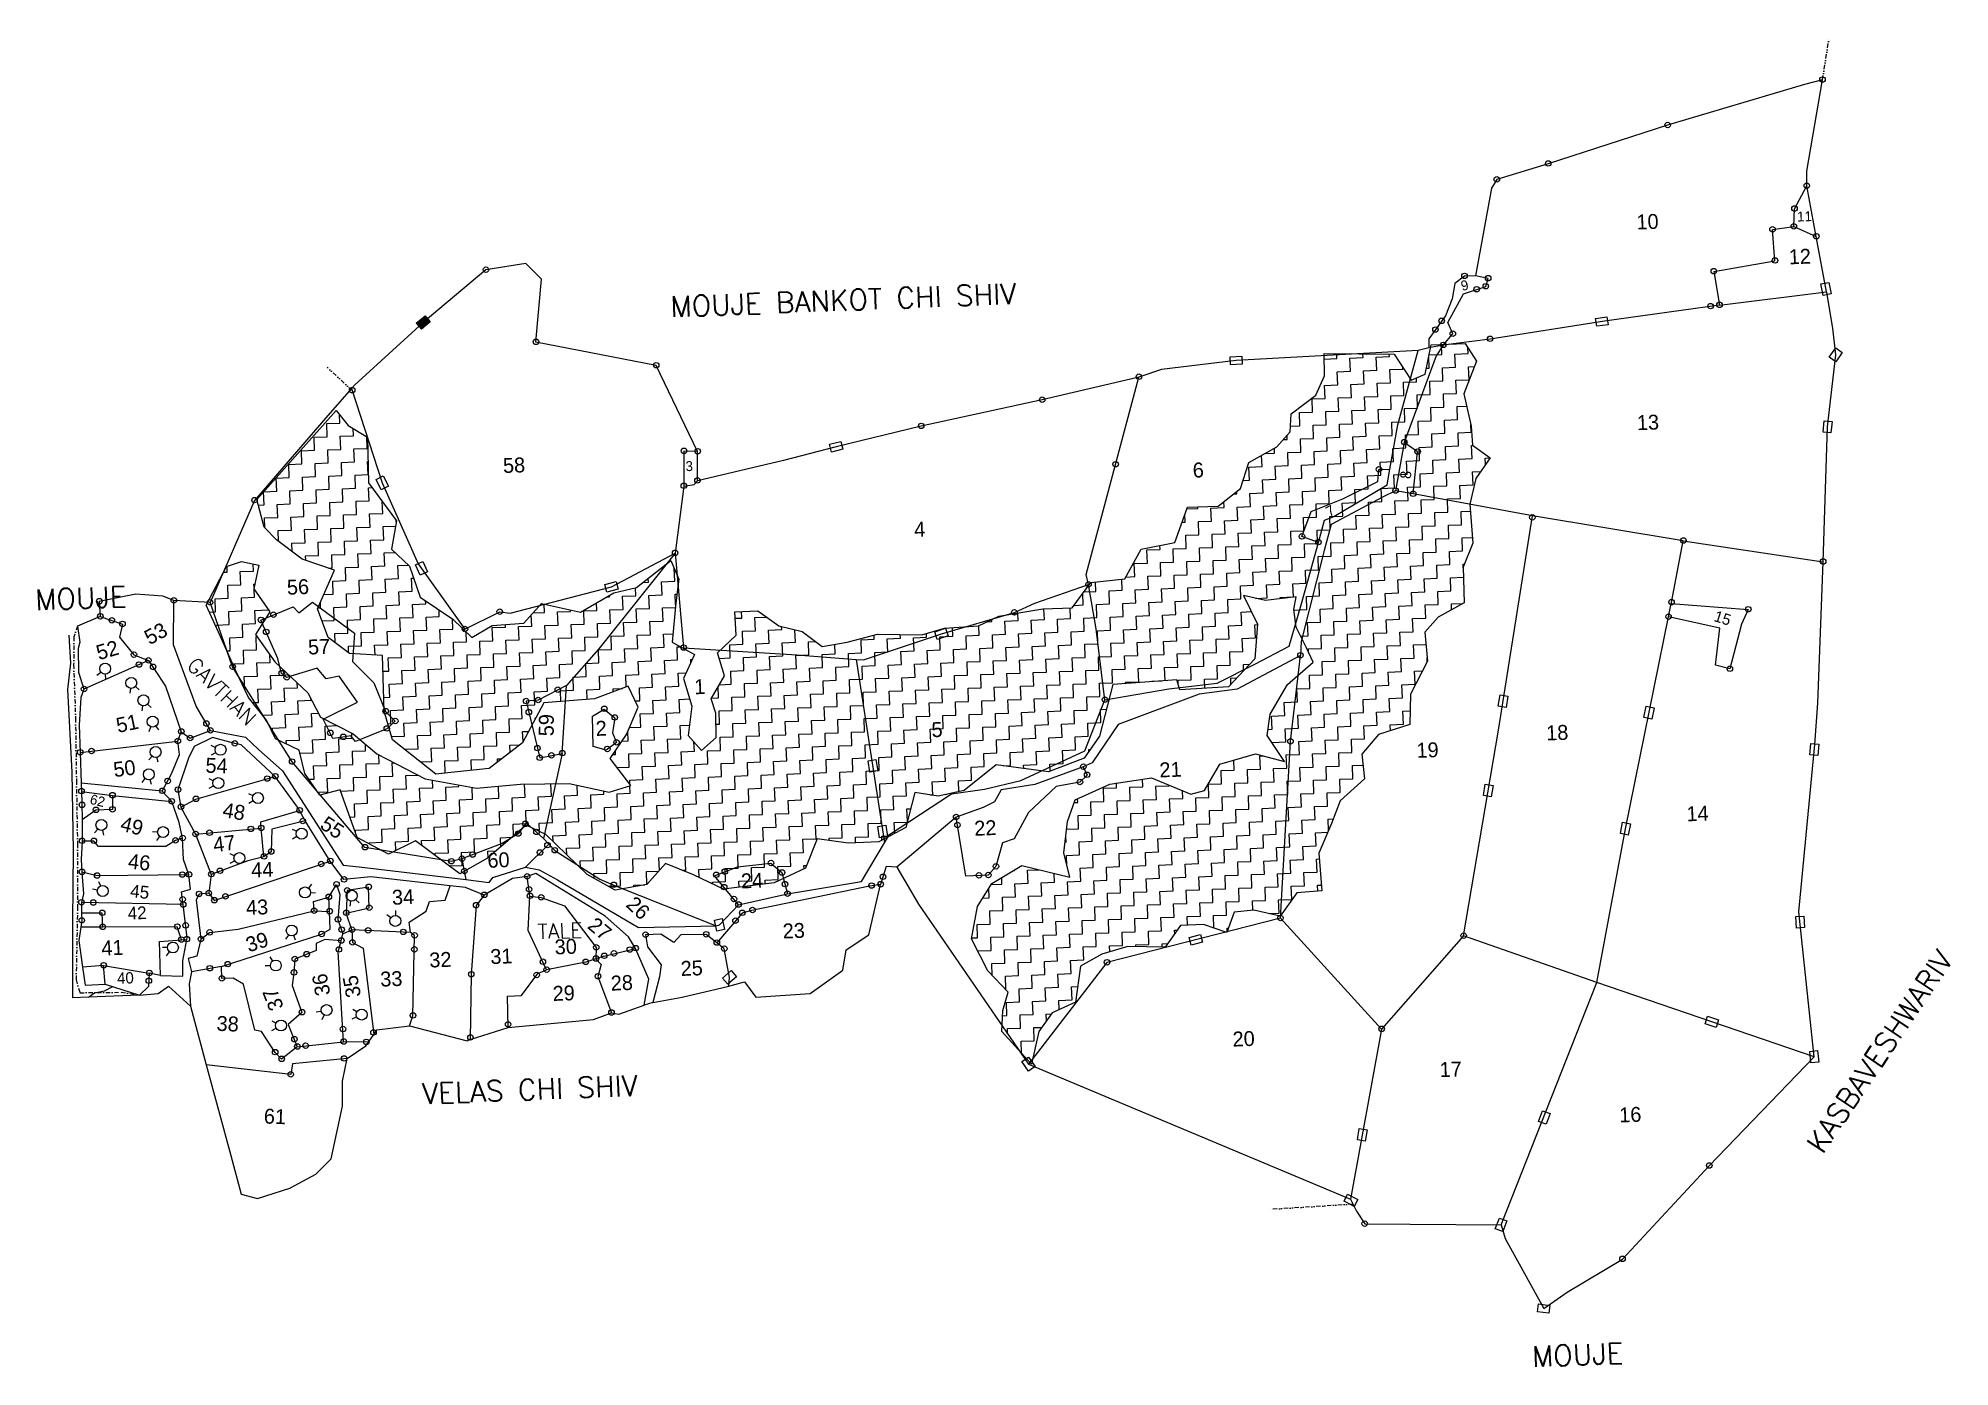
# Model space of a CAD drawing. Header units: metres. Extents: x 291849 to 294090, y 1986296 to 1987853.
import ezdxf

# ---------------------------------------------------------------- set-up
doc = ezdxf.new("R2010")
doc.units = ezdxf.units.M
doc.linetypes.add('DASHDOT', pattern=[1, 0.5, -0.25, 0, -0.25])
doc.linetypes.add('DIVIDE', pattern=[1.25, 0.5, -0.25, 0, -0.25, 0, -0.25])
for name, color, linetype in [('LINE_WATER', 4, 'Continuous'), ('OFF', 1, 'Continuous'), ('POLY_HATCH', 12, 'Continuous'), ('POLY_PARCEL', 6, 'Continuous'), ('POLY_ROAD', 30, 'Continuous'), ('POLY_WATER', 4, 'Continuous'), ('SYM_STONE', 1, 'Continuous'), ('TEXT_MAPIN', 7, 'Continuous'), ('TEXT_MAPOUT', 7, 'Continuous'), ('TEXT_PARCEL', 7, 'Continuous'), ('V_BOUND_LINE', 7, 'Continuous'), ('V_BOUND_STREAM_LINE', 7, 'DASHDOT'), ('V_DIVIDE_LINE', 7, 'DIVIDE')]:
    doc.layers.add(name, color=color, linetype=linetype)
doc.styles.get("Standard").update_dxf_attribs({"font": 'simplex.shx'})
doc.styles.add('TEXT_MAP', font='')
doc.styles.get('TEXT_MAP').set_extended_font_data('Kruti Dev 050')

msp = doc.modelspace()

# ---------------------------------------------------------------- texts
at = {"layer": 'TEXT_MAPIN'}
for s, rotation, p in [('GAVTHAN', 315.6522, (292022.3, 1987116.9)), ('TALE', 2.1947, (292435, 1986797.7))]:
    msp.add_text(s, height=17.46, rotation=rotation, dxfattribs=at).set_placement(p)
at = {"layer": 'TEXT_MAPOUT'}
for s, height, rotation, p in [('MOUJE BANKOT CHI SHIV', 24.251, 2.1947, (292590.7, 1987526.6)), ('MOUJE', 24.25, 2.1947, (291846.3, 1987183)), ('KASBAVESHWARIV ', 24.251, 56.0265, (293940.3, 1986544.7)), ('VELAS CHI SHIV', 24.251, 2.1947, (292299.8, 1986604.4)), ('MOUJE', 24.25, 2.1947, (293600.4, 1986296.3))]:
    msp.add_text(s, height=height, rotation=rotation, dxfattribs=at).set_placement(p)
at = {"layer": 'TEXT_PARCEL', "style": 'TEXT_MAP'}
for s, height, rotation, p in [('10', 17.46, 2.1947, (293722.7, 1987629.2)), ('11', 11.64, 2.1947, (293910.9, 1987638.5)), ('12', 17.46, 2.1947, (293901.2, 1987588.4)), ('9', 11.6, 13.5377, (293518.2, 1987557.3)), ('13', 17.46, 2.1947, (293723.2, 1987394)), ('58', 17.46, 2.1947, (292394.4, 1987343.8)), ('3', 11.6, 2.1947, (292608.3, 1987346)), ('6', 17.5, 2.1947, (293202.7, 1987338.4)), ('8', 12.7, 86.0201, (293458, 1987336.6)), ('7', 11.9, 28.757, (293362.5, 1987292.3)), ('4', 17.5, 2.1947, (292876.3, 1987268.9)), ('56', 17.46, 2.1947, (292141.2, 1987201.2)), ('53', 17.46, 28.743, (291980, 1987141.9)), ('15', 13, 342.4612, (293812.2, 1987170.6)), ('52', 17.46, 16.2211, (291920.5, 1987124.4)), ('57', 17.46, 2.1947, (292165.9, 1987131.1)), ('1', 17.5, 2.1947, (292618.5, 1987084.5)), ('51', 17.46, 11.9153, (291942.9, 1987039.2)), ('59', 17.46, 89.5298, (292453.5, 1987035.3)), ('2', 17.5, 2.1947, (292503, 1987035.7)), ('5', 17.5, 2.1947, (292896.6, 1987034.2)), ('18', 17.46, 2.1947, (293616.9, 1987030.4)), ('54', 17.46, 357.6242, (292045.2, 1986992.8)), ('19', 17.46, 2.1947, (293464.9, 1987010)), ('50', 17.46, 7.1609, (291938.7, 1986987.4)), ('21', 17.46, 2.1947, (293163.7, 1986987.1)), ('62', 11.64, 346.0925, (291909.2, 1986956.4)), ('48', 17.46, 350.5137, (292064.7, 1986940.8)), ('55', 17.46, 326.754, (292178.5, 1986928.3)), ('14', 17.46, 2.1947, (293781.3, 1986935.6)), ('49', 17.46, 346.0925, (291944.6, 1986925)), ('47', 17.46, 6.8582, (292055.6, 1986899.5)), ('22', 17.46, 2.1947, (292946.7, 1986918.7)), ('46', 17.46, 353.8751, (291954.1, 1986880.5)), ('60', 17.46, 2.1947, (292376.2, 1986881.1)), ('44', 17.46, 2.1947, (292099.4, 1986869.8)), ('24', 17.46, 2.1947, (292673.3, 1986857)), ('45', 14.94, 354.3851, (291956.7, 1986846.8)), ('34', 17.46, 2.1947, (292264.3, 1986837.8)), ('42', 14.89, 2.1947, (291954.6, 1986820.4)), ('43', 17.46, 2.1947, (292093.3, 1986825.8)), ('26', 17.46, 317.2157, (292537.1, 1986836.6)), ('27', 17.46, 320.2284, (292492, 1986811.3)), ('23', 17.46, 2.1947, (292722.2, 1986798.3)), ('41', 17.46, 2.1947, (291923.8, 1986778.3)), ('39', 17.46, 17.8925, (292096.2, 1986782)), ('31', 17.46, 2.1947, (292379.6, 1986768.3)), ('30', 17.46, 2.1947, (292455, 1986779.6)), ('32', 17.46, 2.1947, (292308.1, 1986764.3)), ('25', 17.46, 2.1947, (292602.6, 1986754.4)), ('40', 13.19, 2.1947, (291942.1, 1986745.1)), ('36', 17.46, 100.4979, (292191.9, 1986732.9)), ('35', 17.46, 100.4766, (292227.9, 1986730.9)), ('33', 17.46, 2.1947, (292250.6, 1986741.9)), ('29', 17.46, 2.1947, (292452.6, 1986725.1)), ('28', 17.46, 2.1947, (292520.7, 1986737.2)), ('37', 17.46, 111.3868, (292137.5, 1986717.9)), ('38', 17.46, 357.7992, (292058.2, 1986690.2)), ('20', 17.46, 2.1947, (293249.4, 1986671.6)), ('17', 17.46, 2.1947, (293492.1, 1986635.8)), ('61', 17.46, 357.7992, (292113.6, 1986581.6)), ('16', 17.46, 2.1947, (293702.5, 1986582.7))]:
    msp.add_text(s, height=height, rotation=rotation, dxfattribs=at).set_placement(p)

# ---------------------------------------------------------------- hatches: boundary and pattern name
msp.add_hatch(color=256).paths.add_polyline_path([(292308.9, 1987521), (292302.9, 1987528.1), (292292.5, 1987519.5), (292298.5, 1987512.3)])

# ---------------------------------------------------------------- linework, layer by layer
for points in [[(293941.2, 1987552.1), (293938.6, 1987565.4), (293947.8, 1987567.2), (293950.4, 1987553.9)], [(292292.5, 1987519.5), (292302.9, 1987528.1), (292308.9, 1987521), (292298.5, 1987512.3)], [(293674.5, 1987525.1), (293687.8, 1987526.9), (293689.1, 1987517.7), (293675.8, 1987515.8)], [(293246.3, 1987480), (293259.8, 1987480.7), (293260.3, 1987471.3), (293246.8, 1987470.6)], [(293948.2, 1987479.5), (293955.9, 1987490.6), (293963.6, 1987485.2), (293955.9, 1987474.1)], [(293941, 1987391.8), (293942.5, 1987405.2), (293951.8, 1987404.2), (293950.3, 1987390.8)], [(292792.2, 1987371.8), (292779.1, 1987368.5), (292776.9, 1987377.6), (292790, 1987380.9)], [(292253.8, 1987340.4), (292259.8, 1987328.3), (292251.5, 1987324.1), (292245.5, 1987336.2)], [(292297.2, 1987224.1), (292291.5, 1987236.3), (292300, 1987240.3), (292305.7, 1987228)], [(292529, 1987207.7), (292515.9, 1987204.3), (292513.6, 1987213.3), (292526.6, 1987216.7)], [(292915.7, 1987153.1), (292902.9, 1987148.8), (292900, 1987157.6), (292912.8, 1987161.9)], [(293571.8, 1987082.4), (293569.6, 1987069.1), (293560.4, 1987070.6), (293562.6, 1987083.9)], [(293743, 1987068.7), (293740.3, 1987055.4), (293731.2, 1987057.3), (293733.9, 1987070.5)], [(293936.1, 1987026.2), (293934.8, 1987012.7), (293925.6, 1987013.6), (293926.8, 1987027)], [(292824.1, 1986993.3), (292822, 1987006.7), (292831.2, 1987008.1), (292833.3, 1986994.8)], [(293543, 1986965.8), (293545.2, 1986979.1), (293554.4, 1986977.5), (293552.2, 1986964.2)], [(292842.6, 1986931.1), (292844.7, 1986917.7), (292835.4, 1986916.3), (292833.4, 1986929.6)], [(293703.5, 1986921.4), (293706.2, 1986934.6), (293715.4, 1986932.7), (293712.7, 1986919.5)], [(292651, 1986821.9), (292653.8, 1986808.7), (292644.7, 1986806.8), (292641.8, 1986820)], [(293909.8, 1986810.6), (293909, 1986824.1), (293918.4, 1986824.6), (293919.2, 1986811.1)], [(293213.7, 1986794), (293200.6, 1986790.6), (293198.3, 1986799.7), (293211.4, 1986803)], [(292651.5, 1986751.9), (292661.7, 1986760.7), (292667.8, 1986753.6), (292657.6, 1986744.8)], [(293805.8, 1986707.3), (293818.6, 1986703.1), (293815.7, 1986694.2), (293802.9, 1986698.4)], [(293009.9, 1986642.9), (293002.2, 1986654), (293009.9, 1986659.3), (293017.6, 1986648.2)], [(293926.8, 1986652.6), (293925.4, 1986666), (293934.7, 1986667), (293936.1, 1986653.5)], [(293621.2, 1986593.2), (293616.5, 1986580.6), (293607.7, 1986583.8), (293612.4, 1986596.5)], [(293406.8, 1986574.1), (293404.5, 1986560.8), (293395.3, 1986562.4), (293397.6, 1986575.7)], [(293383.9, 1986498.8), (293395.9, 1986492.6), (293391.7, 1986484.3), (293379.7, 1986490.5)], [(293557, 1986458.2), (293561.9, 1986470.7), (293570.6, 1986467.4), (293565.7, 1986454.8)], [(293619.8, 1986359.2), (293606.4, 1986360.8), (293607.6, 1986370.1), (293621, 1986368.4)]]:
    msp.add_lwpolyline(points, close=True)
for points in [[(291918.3, 1987106.9), (291922.9, 1987110.6)], [(291928.6, 1987102.3), (291928.3, 1987108.2)], [(291957.1, 1987085.7), (291957.8, 1987091.5)], [(291967.6, 1987089.6), (291963.3, 1987093.6)], [(291971.1, 1987065.3), (291971.9, 1987071.1)], [(291981.8, 1987069.1), (291977.5, 1987073.1)], [(291979.6, 1987040.9), (291981.5, 1987046.5)], [(291990.8, 1987042.7), (291987.4, 1987047.4)], [(291979, 1987007.6), (291982.8, 1987012)], [(291990.1, 1987005), (291988.6, 1987010.7)], [(292051.9, 1987024.8), (292057.2, 1987022.3)], [(292052.4, 1987013.5), (292057.5, 1987016.4)], [(291971.1, 1986981.3), (291974.9, 1986985.8)], [(291982.1, 1986978.7), (291980.7, 1986984.4)], [(292049.4, 1986985.7), (292054.7, 1986983.2)], [(292049.8, 1986974.4), (292054.9, 1986977.3)], [(292095.8, 1986968.3), (292101.1, 1986965.8)], [(292096.2, 1986957), (292101.3, 1986959.9)], [(291915.5, 1986922.1), (291919.3, 1986926.6)], [(291926.5, 1986919.5), (291925, 1986925.2)], [(291983.5, 1986923.6), (291989.4, 1986923.3)], [(292147.1, 1986926.5), (292152.4, 1986924)], [(291988.3, 1986913.3), (291991.9, 1986918)], [(292074.1, 1986897.8), (292079.4, 1986895.3)], [(292147.5, 1986915.2), (292152.6, 1986918.1)], [(292074.5, 1986886.5), (292079.6, 1986889.4)], [(291913.1, 1986856.4), (291918.8, 1986855.3)], [(291920.1, 1986865.3), (291922.5, 1986859.9)], [(292169.9, 1986861.9), (292166.2, 1986857.3)], [(292174.4, 1986851.5), (292168.5, 1986851.9)], [(292214.9, 1986836.3), (292215.8, 1986842.2)], [(292225.6, 1986840), (292221.4, 1986844)], [(292268.3, 1986831.3), (292268.1, 1986825.4)], [(292258.1, 1986826.4), (292262.8, 1986822.9)], [(291995, 1986788.3), (292000.9, 1986788.1)], [(292139.7, 1986797.5), (292143, 1986802.4)], [(292151, 1986796.2), (292148.9, 1986801.7)], [(291999.8, 1986778.1), (292003.4, 1986782.7)], [(292115.6, 1986766.6), (292121.5, 1986766.6)], [(292120.7, 1986776.7), (292124.1, 1986771.9)], [(292123.1, 1986702), (292128.3, 1986699.3)], [(292175.3, 1986712.3), (292181.1, 1986713.3)], [(292182.1, 1986703.3), (292184.6, 1986708.6)], [(292217.2, 1986704.3), (292222.6, 1986706.7)], [(292218, 1986715.6), (292223, 1986712.6)], [(292123.2, 1986690.7), (292128.4, 1986693.4)]]:
    msp.add_lwpolyline(points)
for centre in [(291927.9, 1987114.6), (291958.5, 1987097.9), (291972.8, 1987077.5), (291983.6, 1987052.6), (291987, 1987016.9), (292063.1, 1987019.5), (291979.1, 1986990.7), (292060.5, 1986980.5), (292106.9, 1986963), (291923.5, 1986931.5), (291995.8, 1986923.1), (292158.2, 1986921.2), (292085.2, 1986892.6), (291925.1, 1986854), (292162.1, 1986852.3), (292216.8, 1986848.5), (292146.6, 1986807.7), (292267.9, 1986819), (292007.3, 1986787.8), (292127.9, 1986766.7), (292187.4, 1986714.4), (292134, 1986696.4), (292228.5, 1986709.2)]:
    msp.add_circle(centre, 6.42)
at = {"layer": 'LINE_WATER'}
for p, q in [((291927, 1986737.1), (291936.8, 1986742)), ((291908.5, 1986729.4), (291915.4, 1986734.6)), ((291915.4, 1986734.6), (291927, 1986737.1))]:
    msp.add_line(p, q, dxfattribs=at)
at = {"layer": 'OFF'}
for p, q in [((291926, 1986766.7), (291979.5, 1986757.7)), ((292569.9, 1986723.3), (292559.7, 1986720.2))]:
    msp.add_line(p, q, dxfattribs=at)
at = {"layer": 'POLY_HATCH'}
for p, q in [((293356.8, 1987457.8), (293356.4, 1987484)), ((293356.4, 1987484), (293438.3, 1987483.2)), ((293438.3, 1987483.2), (293458.5, 1987452.5)), ((293474.6, 1987459.7), (293481.8, 1987494)), ((293481.8, 1987494), (293521.7, 1987495.5)), ((293521.7, 1987495.5), (293535, 1987475.1)), ((293346.5, 1987435.1), (293356.8, 1987457.8)), ((293458.5, 1987452.5), (293474.6, 1987459.7)), ((293535, 1987475.1), (293520.1, 1987436.6)), ((293317.9, 1987413.1), (293346.5, 1987435.1)), ((293520.1, 1987436.6), (293528.7, 1987398.9)), ((292105.8, 1987313), (292198.8, 1987417.3)), ((292198.8, 1987417.3), (292212.5, 1987399.5)), ((293316.7, 1987392.1), (293317.9, 1987413.1)), ((292212.5, 1987399.5), (292235.3, 1987386)), ((293301, 1987374.5), (293316.7, 1987392.1)), ((293528.7, 1987398.9), (293530.2, 1987376.7)), ((292235.3, 1987386), (292236.7, 1987332.4)), ((293268.3, 1987356.2), (293301, 1987374.5)), ((293530.2, 1987376.7), (293551.1, 1987361.8)), ((293258.3, 1987325.7), (293268.3, 1987356.2)), ((293551.1, 1987361.8), (293534.3, 1987337.6)), ((292236.7, 1987332.4), (292269.2, 1987287.8)), ((293232.3, 1987305.1), (293258.3, 1987325.7)), ((293534.3, 1987337.6), (293527, 1987307.2)), ((292114.2, 1987280.6), (292105.8, 1987313)), ((293181.5, 1987262.5), (293196.3, 1987303.7)), ((293196.3, 1987303.7), (293232.3, 1987305.1)), ((293527, 1987307.2), (293530.7, 1987261.5)), ((292128.6, 1987265.4), (292114.2, 1987280.6)), ((292269.2, 1987287.8), (292263.3, 1987254.8)), ((292158.9, 1987243), (292128.6, 1987265.4)), ((292263.3, 1987254.8), (292284.4, 1987234.7)), ((293141.8, 1987254.5), (293181.5, 1987262.5)), ((293530.7, 1987261.5), (293519.3, 1987233.6)), ((292046.3, 1987188.9), (292070.2, 1987234.4)), ((292070.2, 1987234.4), (292087.6, 1987240.3)), ((292087.6, 1987240.3), (292108.1, 1987235.8)), ((292108.1, 1987235.8), (292102, 1987208.1)), ((292196.8, 1987230), (292158.9, 1987243)), ((292284.4, 1987234.7), (292296.9, 1987198.5)), ((292550.7, 1987209.6), (292590.7, 1987241.2)), ((292590.7, 1987241.2), (292600.1, 1987219.3)), ((293122.8, 1987219.7), (293141.8, 1987254.5)), ((293519.3, 1987233.6), (293520.3, 1987191.7)), ((292176.9, 1987184.8), (292196.8, 1987230)), ((292600.1, 1987219.3), (292596.5, 1987191.7)), ((293061.2, 1987185.9), (293083, 1987215.6)), ((293083, 1987215.6), (293122.8, 1987219.7)), ((292062.8, 1987152.9), (292046.3, 1987188.9)), ((292102, 1987208.1), (292120.7, 1987181.3)), ((292296.9, 1987198.5), (292335.2, 1987172.5)), ((292418.6, 1987167.8), (292439.3, 1987190.9)), ((292439.3, 1987190.9), (292484.9, 1987180.9)), ((292484.9, 1987180.9), (292524, 1987203.3)), ((292524, 1987203.3), (292550.7, 1987209.6)), ((292596.5, 1987191.7), (292592.4, 1987145.7)), ((293287.6, 1987194.6), (293261.8, 1987200.2)), ((293261.8, 1987200.2), (293278.2, 1987166.7)), ((293323.5, 1987198.6), (293287.6, 1987194.6)), ((293320.7, 1987184.1), (293323.5, 1987198.6)), ((293520.3, 1987191.7), (293490.1, 1987174.9)), ((292120.7, 1987181.3), (292104, 1987154.5)), ((292189.3, 1987151.2), (292176.9, 1987184.8)), ((292335.2, 1987172.5), (292357.7, 1987151.1)), ((292357.7, 1987151.1), (292381.4, 1987165.1)), ((292381.4, 1987165.1), (292418.6, 1987167.8)), ((292665.7, 1987181.2), (292692.6, 1987182.3)), ((292667.4, 1987153.8), (292665.7, 1987181.2)), ((292692.6, 1987182.3), (292717.5, 1987164.9)), ((292951.3, 1987164.7), (292975.1, 1987176.1)), ((292975.1, 1987176.1), (293026.6, 1987184.6)), ((293026.6, 1987184.6), (293061.2, 1987185.9)), ((293278.2, 1987166.7), (293275.1, 1987126)), ((293323.5, 1987163.2), (293320.7, 1987184.1)), ((293490.1, 1987174.9), (293474.4, 1987157.2)), ((292080.7, 1987113), (292062.8, 1987152.9)), ((292104, 1987154.5), (292126.8, 1987122.6)), ((292214.3, 1987132.5), (292189.3, 1987151.2)), ((292592.4, 1987145.7), (292618.5, 1987131)), ((292645.3, 1987133.3), (292667.4, 1987153.8)), ((292717.5, 1987164.9), (292744.6, 1987158.1)), ((292744.6, 1987158.1), (292768.2, 1987140.6)), ((292768.2, 1987140.6), (292797.5, 1987145.7)), ((292797.5, 1987145.7), (292833.1, 1987154.9)), ((292833.1, 1987154.9), (292884.9, 1987154.3)), ((292884.9, 1987154.3), (292911.5, 1987161.9)), ((292911.5, 1987161.9), (292951.3, 1987164.7)), ((293335.6, 1987138.8), (293323.5, 1987163.2)), ((293474.4, 1987157.2), (293477.7, 1987123.3)), ((292126.8, 1987122.6), (292165.6, 1987086.1)), ((292253, 1987130.1), (292214.3, 1987132.5)), ((292254.9, 1987064.7), (292253, 1987130.1)), ((292618.5, 1987131), (292605.8, 1987103)), ((292653.5, 1987106.1), (292645.3, 1987133.3)), ((293275.1, 1987126), (293244.3, 1987093.4)), ((293313.6, 1987096.1), (293343.4, 1987122.1)), ((293343.4, 1987122.1), (293335.6, 1987138.8)), ((293477.7, 1987123.3), (293457.5, 1987084.6)), ((292095.7, 1987080.8), (292080.7, 1987113)), ((292605.8, 1987103), (292615.6, 1987070.6)), ((292638.2, 1987079.4), (292653.5, 1987106.1)), ((293183.7, 1987101.6), (293108.6, 1987096.1)), ((293187.4, 1987089.9), (293183.7, 1987101.6)), ((292117, 1987054.2), (292095.7, 1987080.8)), ((292165.6, 1987086.1), (292180.4, 1987057.9)), ((292501.3, 1987079.4), (292441.8, 1987074.5)), ((292540.7, 1987094), (292501.3, 1987079.4)), ((292552.7, 1987069.5), (292540.7, 1987094)), ((292643.4, 1987062.5), (292638.2, 1987079.4)), ((293108.6, 1987096.1), (293093.2, 1987035.3)), ((293244.3, 1987093.4), (293187.4, 1987089.9)), ((293293.3, 1987061.3), (293313.6, 1987096.1)), ((293457.5, 1987084.6), (293456.9, 1987049.2)), ((292127.7, 1987032.3), (292117, 1987054.2)), ((292180.4, 1987057.9), (292218.5, 1987038.4)), ((292264.7, 1987031), (292254.9, 1987064.7)), ((292441.8, 1987074.5), (292416.8, 1987027.7)), ((292538.9, 1987037.6), (292552.7, 1987069.5)), ((292615.6, 1987070.6), (292611, 1987036.4)), ((292643.9, 1987033.8), (292643.4, 1987062.5)), ((293289.7, 1987036.3), (293293.3, 1987061.3)), ((292155.1, 1987019), (292127.7, 1987032.3)), ((292218.5, 1987038.4), (292246.3, 1987014.6)), ((292315.3, 1986991.1), (292264.7, 1987031)), ((292519.7, 1987009.4), (292538.9, 1987037.6)), ((292611, 1987036.4), (292626.8, 1987018.7)), ((292626.8, 1987018.7), (292643.9, 1987033.8)), ((293093.2, 1987035.3), (293075.2, 1987009.7)), ((293309.9, 1987005.6), (293289.7, 1987036.3)), ((293420, 1987037.3), (293400.6, 1987014.3)), ((293456.9, 1987049.2), (293420, 1987037.3)), ((292162, 1986991.7), (292155.1, 1987019)), ((292246.3, 1987014.6), (292303.1, 1986985.4)), ((292416.8, 1987027.7), (292378, 1986997.4)), ((292543.8, 1986977.6), (292519.7, 1987009.4)), ((293075.2, 1987009.7), (293033.2, 1986993.7)), ((293234, 1987002.7), (293276.1, 1987014.8)), ((293276.1, 1987014.8), (293309.9, 1987005.6)), ((293400.6, 1987014.3), (293403.7, 1986985.6)), ((292179.4, 1986966.2), (292162, 1986991.7)), ((292332.9, 1986993), (292315.3, 1986991.1)), ((292378, 1986997.4), (292332.9, 1986993)), ((292972, 1987001.8), (292934.5, 1986971.6)), ((293033.2, 1986993.7), (292972, 1987001.8)), ((293105.2, 1986979.4), (293154.1, 1986986.5)), ((293154.1, 1986986.5), (293200, 1986967.4)), ((293216.2, 1986971.9), (293234, 1987002.7)), ((292203.4, 1986972.4), (292179.4, 1986966.2)), ((292223.2, 1986916.8), (292203.4, 1986972.4)), ((292303.1, 1986985.4), (292363.1, 1986974.6)), ((292363.1, 1986974.6), (292414.7, 1986979.2)), ((292414.7, 1986979.2), (292471.7, 1986980)), ((292471.7, 1986980), (292518.6, 1986970)), ((292518.6, 1986970), (292543.8, 1986977.6)), ((292876.9, 1986969.4), (292866.1, 1986928.4)), ((292904, 1986965.2), (292876.9, 1986969.4)), ((292934.5, 1986971.6), (292904, 1986965.2)), ((293064.6, 1986960.9), (293105.2, 1986979.4)), ((293200, 1986967.4), (293216.2, 1986971.9)), ((293403.7, 1986985.6), (293375.2, 1986959.7)), ((293055.8, 1986935.6), (293064.6, 1986960.9)), ((293375.2, 1986959.7), (293365.1, 1986933.1)), ((292421.1, 1986931), (292376.1, 1986892.6)), ((292444.5, 1986920.1), (292421.1, 1986931)), ((292492.8, 1986873.5), (292444.5, 1986920.1)), ((292866.1, 1986928.4), (292834.6, 1986911.5)), ((293051.3, 1986898.8), (293055.8, 1986935.6)), ((293365.1, 1986933.1), (293350, 1986898.5)), ((292260, 1986897.3), (292223.2, 1986916.8)), ((292291.5, 1986912.9), (292260, 1986897.3)), ((292343.4, 1986874.3), (292291.5, 1986912.9)), ((292762.4, 1986915.2), (292748.7, 1986880.7)), ((292798.6, 1986910.1), (292762.4, 1986915.2)), ((292834.6, 1986911.5), (292798.6, 1986910.1)), ((293058.3, 1986870.3), (293051.3, 1986898.8)), ((293350, 1986898.5), (293353.7, 1986854.1)), ((292376.1, 1986892.6), (292343.4, 1986874.3)), ((292584.7, 1986886.2), (292562.7, 1986861.8)), ((292617.3, 1986873), (292584.7, 1986886.2)), ((292748.7, 1986880.7), (292712, 1986863.5)), ((292966.8, 1986862.8), (293002.1, 1986883.8)), ((293002.1, 1986883.8), (293058.3, 1986870.3)), ((292525.6, 1986855.1), (292492.8, 1986873.5)), ((292562.7, 1986861.8), (292525.6, 1986855.1)), ((292652.6, 1986856), (292617.3, 1986873)), ((292712, 1986863.5), (292652.6, 1986856)), ((292950.2, 1986836), (292966.8, 1986862.8)), ((293324.3, 1986851.7), (293305, 1986824.7)), ((293353.7, 1986854.1), (293324.3, 1986851.7)), ((292943.1, 1986797.8), (292950.2, 1986836)), ((293251.1, 1986829.2), (293242.2, 1986805.3)), ((293274, 1986831.4), (293251.1, 1986829.2)), ((293305, 1986824.7), (293274, 1986831.4)), ((293188.2, 1986813.7), (293170.2, 1986788.1)), ((293215, 1986814.7), (293188.2, 1986813.7)), ((293242.2, 1986805.3), (293215, 1986814.7)), ((292962.2, 1986760.5), (292943.1, 1986797.8)), ((293126.2, 1986789.1), (293095.8, 1986780.1)), ((293170.2, 1986788.1), (293126.2, 1986789.1)), ((293070.8, 1986766), (293065.2, 1986723.9)), ((293095.8, 1986780.1), (293070.8, 1986766)), ((292986.1, 1986735.3), (292962.2, 1986760.5)), ((292979.7, 1986714.1), (292986.1, 1986735.3)), ((293065.2, 1986723.9), (293037.5, 1986711.1)), ((292978.7, 1986689.2), (292979.7, 1986714.1)), ((293037.5, 1986711.1), (293022, 1986689.5)), ((293013.6, 1986651.2), (292978.7, 1986689.2)), ((293022, 1986689.5), (293013.6, 1986651.2))]:
    msp.add_line(p, q, dxfattribs=at)
at = {"layer": 'POLY_HATCH', "linetype": 'Continuous'}
for p, q in [((293371.2, 1987478), (293371.1, 1987481.6)), ((293386.6, 1987478.6), (293402, 1987479.2)), ((293387.2, 1987463.2), (293386.6, 1987478.6)), ((293402, 1987479.2), (293401.9, 1987483.2)), ((293417.4, 1987479.8), (293432.8, 1987480.4)), ((293418, 1987464.4), (293417.4, 1987479.8)), ((293432.8, 1987480.4), (293432.7, 1987483.2)), ((293479.5, 1987466.8), (293479, 1987480.6)), ((293479.3, 1987482.2), (293494.3, 1987482.7)), ((293494.3, 1987482.7), (293493.9, 1987494.5)), ((293509.7, 1987483.3), (293525.1, 1987483.9)), ((293510.3, 1987467.9), (293509.7, 1987483.3)), ((293525.1, 1987483.9), (293524.9, 1987490.7)), ((293356.5, 1987477.4), (293371.2, 1987478)), ((293371.8, 1987462.6), (293387.2, 1987463.2)), ((293372.4, 1987447.2), (293371.8, 1987462.6)), ((293402.6, 1987463.8), (293418, 1987464.4)), ((293403.2, 1987448.4), (293402.6, 1987463.8)), ((293433.4, 1987465), (293448.8, 1987465.6)), ((293434, 1987449.6), (293433.4, 1987465)), ((293448.8, 1987465.6), (293448.7, 1987467.4)), ((293476.1, 1987466.6), (293479.5, 1987466.8)), ((293494.9, 1987467.3), (293510.3, 1987467.9)), ((293495.5, 1987452), (293494.9, 1987467.3)), ((293525.7, 1987468.5), (293532.5, 1987468.8)), ((293526.3, 1987453.1), (293525.7, 1987468.5)), ((293357, 1987446.6), (293372.4, 1987447.2)), ((293357.6, 1987431.3), (293357, 1987446.6)), ((293387.8, 1987447.8), (293403.2, 1987448.4)), ((293388.4, 1987432.4), (293387.8, 1987447.8)), ((293418.6, 1987449), (293434, 1987449.6)), ((293419.2, 1987433.6), (293418.6, 1987449)), ((293434.6, 1987434.2), (293449.9, 1987434.8)), ((293435.1, 1987418.8), (293434.6, 1987434.2)), ((293449.4, 1987450.2), (293464.7, 1987450.8)), ((293449.9, 1987434.8), (293449.4, 1987450.2)), ((293464.7, 1987450.8), (293464.6, 1987455.2)), ((293465.3, 1987435.4), (293480.7, 1987436)), ((293465.9, 1987420), (293465.3, 1987435.4)), ((293480.1, 1987451.4), (293495.5, 1987452)), ((293480.7, 1987436), (293480.1, 1987451.4)), ((293496.1, 1987436.6), (293511.5, 1987437.2)), ((293496.7, 1987421.2), (293496.1, 1987436.6)), ((293510.9, 1987452.5), (293526.3, 1987453.1)), ((293511.5, 1987437.2), (293510.9, 1987452.5)), ((292202.9, 1987402.4), (292202.5, 1987412.4)), ((293327.4, 1987414.7), (293342.8, 1987415.3)), ((293328, 1987399.3), (293327.4, 1987414.7)), ((293342.2, 1987430.7), (293357.6, 1987431.3)), ((293342.8, 1987415.3), (293342.2, 1987430.7)), ((293358.2, 1987415.9), (293373.6, 1987416.5)), ((293358.8, 1987400.5), (293358.2, 1987415.9)), ((293373, 1987431.8), (293388.4, 1987432.4)), ((293373.6, 1987416.5), (293373, 1987431.8)), ((293389, 1987417.1), (293404.4, 1987417.6)), ((293389.6, 1987401.7), (293389, 1987417.1)), ((293403.8, 1987433), (293419.2, 1987433.6)), ((293404.4, 1987417.6), (293403.8, 1987433)), ((293419.8, 1987418.2), (293435.1, 1987418.8)), ((293420.3, 1987402.8), (293419.8, 1987418.2)), ((293450.5, 1987419.4), (293465.9, 1987420)), ((293451.1, 1987404), (293450.5, 1987419.4)), ((293481.3, 1987420.6), (293496.7, 1987421.2)), ((293481.9, 1987405.2), (293481.3, 1987420.6)), ((293512.1, 1987421.8), (293523.3, 1987422.2)), ((293512.7, 1987406.4), (293512.1, 1987421.8)), ((292187.5, 1987401.8), (292202.9, 1987402.4)), ((292188.1, 1987386.4), (292187.5, 1987401.8)), ((292218.9, 1987387.6), (292218.6, 1987395.9)), ((293317.1, 1987398.9), (293328, 1987399.3)), ((293343.4, 1987399.9), (293358.8, 1987400.5)), ((293344, 1987384.5), (293343.4, 1987399.9)), ((293374.2, 1987401.1), (293389.6, 1987401.7)), ((293374.8, 1987385.7), (293374.2, 1987401.1)), ((293405, 1987402.3), (293420.3, 1987402.8)), ((293405.6, 1987386.9), (293405, 1987402.3)), ((293435.7, 1987403.4), (293451.1, 1987404)), ((293436.3, 1987388), (293435.7, 1987403.4)), ((293451.7, 1987388.6), (293467.1, 1987389.2)), ((293466.5, 1987404.6), (293481.9, 1987405.2)), ((293467.1, 1987389.2), (293466.5, 1987404.6)), ((293482.5, 1987389.8), (293497.9, 1987390.4)), ((293483.1, 1987374.4), (293482.5, 1987389.8)), ((293497.3, 1987405.8), (293512.7, 1987406.4)), ((293497.9, 1987390.4), (293497.3, 1987405.8)), ((293513.3, 1987391), (293528.7, 1987391.6)), ((293513.9, 1987375.6), (293513.3, 1987391)), ((293528.7, 1987391.6), (293528.3, 1987400.6)), ((292157.9, 1987369.9), (292173.3, 1987370.5)), ((292158.5, 1987354.5), (292157.9, 1987369.9)), ((292172.7, 1987385.8), (292188.1, 1987386.4)), ((292173.3, 1987370.5), (292172.7, 1987385.8)), ((292188.7, 1987371.1), (292204.1, 1987371.6)), ((292189.3, 1987355.7), (292188.7, 1987371.1)), ((292203.5, 1987387), (292218.9, 1987387.6)), ((292204.1, 1987371.6), (292203.5, 1987387)), ((292219.5, 1987372.2), (292234.9, 1987372.8)), ((292220.1, 1987356.8), (292219.5, 1987372.2)), ((292234.9, 1987372.8), (292234.4, 1987386.6)), ((293287.5, 1987366.9), (293298.4, 1987367.3)), ((293298.4, 1987367.3), (293298.2, 1987372.9)), ((293308.7, 1987383.2), (293313.2, 1987383.3)), ((293313.2, 1987383.3), (293313, 1987388)), ((293313.8, 1987367.9), (293329.2, 1987368.5)), ((293314.4, 1987352.6), (293313.8, 1987367.9)), ((293328.6, 1987383.9), (293344, 1987384.5)), ((293329.2, 1987368.5), (293328.6, 1987383.9)), ((293344.6, 1987369.1), (293360, 1987369.7)), ((293345.2, 1987353.7), (293344.6, 1987369.1)), ((293359.4, 1987385.1), (293374.8, 1987385.7)), ((293360, 1987369.7), (293359.4, 1987385.1)), ((293375.4, 1987370.3), (293390.8, 1987370.9)), ((293376, 1987354.9), (293375.4, 1987370.3)), ((293390.2, 1987386.3), (293405.6, 1987386.9)), ((293390.8, 1987370.9), (293390.2, 1987386.3)), ((293406.1, 1987371.5), (293421.5, 1987372.1)), ((293406.7, 1987356.1), (293406.1, 1987371.5)), ((293420.9, 1987387.5), (293436.3, 1987388)), ((293421.5, 1987372.1), (293420.9, 1987387.5)), ((293436.9, 1987372.7), (293452.3, 1987373.2)), ((293437.5, 1987357.3), (293436.9, 1987372.7)), ((293452.3, 1987373.2), (293451.7, 1987388.6)), ((293467.7, 1987373.8), (293483.1, 1987374.4)), ((293468.3, 1987358.4), (293467.7, 1987373.8)), ((293498.5, 1987375), (293513.9, 1987375.6)), ((293499.1, 1987359.6), (293498.5, 1987375)), ((293529.2, 1987376.2), (293530.9, 1987376.3)), ((293529.8, 1987360.8), (293529.2, 1987376.2)), ((292143.1, 1987353.9), (292158.5, 1987354.5)), ((292143.7, 1987338.5), (292143.1, 1987353.9)), ((292173.9, 1987355.1), (292189.3, 1987355.7)), ((292174.5, 1987339.7), (292173.9, 1987355.1)), ((292204.7, 1987356.3), (292220.1, 1987356.8)), ((292205.3, 1987340.9), (292204.7, 1987356.3)), ((292235.5, 1987357.4), (292236.1, 1987357.5)), ((292236.1, 1987342), (292235.5, 1987357.4)), ((293268.2, 1987350.8), (293283.6, 1987351.4)), ((293268.8, 1987335.4), (293268.2, 1987350.8)), ((293283.6, 1987351.4), (293283.1, 1987364.5)), ((293299, 1987352), (293314.4, 1987352.6)), ((293299.6, 1987336.6), (293299, 1987352)), ((293329.8, 1987353.1), (293345.2, 1987353.7)), ((293330.4, 1987337.8), (293329.8, 1987353.1)), ((293360.6, 1987354.3), (293376, 1987354.9)), ((293361.2, 1987338.9), (293360.6, 1987354.3)), ((293391.3, 1987355.5), (293406.7, 1987356.1)), ((293391.9, 1987340.1), (293391.3, 1987355.5)), ((293422.1, 1987356.7), (293437.5, 1987357.3)), ((293422.7, 1987341.3), (293422.1, 1987356.7)), ((293452.9, 1987357.9), (293468.3, 1987358.4)), ((293453.5, 1987342.5), (293452.9, 1987357.9)), ((293483.7, 1987359), (293499.1, 1987359.6)), ((293484.3, 1987343.6), (293483.7, 1987359)), ((293499.6, 1987344.2), (293515, 1987344.8)), ((293500.2, 1987328.9), (293499.6, 1987344.2)), ((293514.4, 1987360.2), (293529.8, 1987360.8)), ((293515, 1987344.8), (293514.4, 1987360.2)), ((293530.4, 1987345.4), (293540, 1987345.8)), ((293531, 1987330), (293530.4, 1987345.4)), ((293545.2, 1987361.4), (293551, 1987361.6)), ((293545.5, 1987353.8), (293545.2, 1987361.4)), ((292113.8, 1987321.9), (292128.9, 1987322.5)), ((292128.4, 1987337.9), (292143.7, 1987338.5)), ((292128.9, 1987322.5), (292128.4, 1987337.9)), ((292144.3, 1987323.1), (292159.7, 1987323.7)), ((292144.9, 1987307.7), (292144.3, 1987323.1)), ((292159.1, 1987339.1), (292174.5, 1987339.7)), ((292159.7, 1987323.7), (292159.1, 1987339.1)), ((292175.1, 1987324.3), (292190.5, 1987324.9)), ((292175.7, 1987308.9), (292175.1, 1987324.3)), ((292189.9, 1987340.3), (292205.3, 1987340.9)), ((292190.5, 1987324.9), (292189.9, 1987340.3)), ((292205.9, 1987325.5), (292221.3, 1987326.1)), ((292206.5, 1987310.1), (292205.9, 1987325.5)), ((292220.7, 1987341.5), (292236.1, 1987342)), ((292221.3, 1987326.1), (292220.7, 1987341.5)), ((292236.7, 1987326.7), (292240.8, 1987326.8)), ((292237.2, 1987311.3), (292236.7, 1987326.7)), ((293254, 1987319.4), (293253.9, 1987322.2)), ((293261.4, 1987335.1), (293268.8, 1987335.4)), ((293284.2, 1987336), (293299.6, 1987336.6)), ((293284.8, 1987320.6), (293284.2, 1987336)), ((293315, 1987337.2), (293330.4, 1987337.8)), ((293315.6, 1987321.8), (293315, 1987337.2)), ((293331, 1987322.4), (293346.4, 1987323)), ((293331.6, 1987307), (293331, 1987322.4)), ((293345.8, 1987338.3), (293361.2, 1987338.9)), ((293346.4, 1987323), (293345.8, 1987338.3)), ((293361.7, 1987323.5), (293377.1, 1987324.1)), ((293362.3, 1987308.2), (293361.7, 1987323.5)), ((293376.5, 1987339.5), (293391.9, 1987340.1)), ((293377.1, 1987324.1), (293376.5, 1987339.5)), ((293392.5, 1987324.7), (293407.9, 1987325.3)), ((293393.1, 1987309.3), (293392.5, 1987324.7)), ((293407.3, 1987340.7), (293422.7, 1987341.3)), ((293407.9, 1987325.3), (293407.3, 1987340.7)), ((293423.3, 1987325.9), (293438.7, 1987326.5)), ((293423.9, 1987310.5), (293423.3, 1987325.9)), ((293438.1, 1987341.9), (293453.5, 1987342.5)), ((293438.7, 1987326.5), (293438.1, 1987341.9)), ((293454.1, 1987327.1), (293469.5, 1987327.7)), ((293454.7, 1987311.7), (293454.1, 1987327.1)), ((293468.9, 1987343.1), (293484.3, 1987343.6)), ((293469.5, 1987327.7), (293468.9, 1987343.1)), ((293484.9, 1987328.3), (293500.2, 1987328.9)), ((293485.4, 1987312.9), (293484.9, 1987328.3)), ((293515.6, 1987329.4), (293531, 1987330)), ((293516.2, 1987314.1), (293515.6, 1987329.4)), ((292107.5, 1987306.3), (292114.1, 1987306.6)), ((292114.1, 1987306.6), (292113.6, 1987321.7)), ((292129.5, 1987307.1), (292144.9, 1987307.7)), ((292130.1, 1987291.8), (292129.5, 1987307.1)), ((292160.3, 1987308.3), (292175.7, 1987308.9)), ((292160.9, 1987292.9), (292160.3, 1987308.3)), ((292191.1, 1987309.5), (292206.5, 1987310.1)), ((292191.7, 1987294.1), (292191.1, 1987309.5)), ((292221.9, 1987310.7), (292237.2, 1987311.3)), ((292222.4, 1987295.3), (292221.9, 1987310.7)), ((292253.2, 1987296.5), (292252.7, 1987310.5)), ((293195.6, 1987301.8), (293208.5, 1987302.3)), ((293208.5, 1987302.3), (293208.4, 1987304.2)), ((293223.8, 1987302.8), (293239.2, 1987303.4)), ((293224.4, 1987287.5), (293223.8, 1987302.8)), ((293239.2, 1987303.4), (293239, 1987310.4)), ((293250.2, 1987319.3), (293254, 1987319.4)), ((293254.6, 1987304), (293270, 1987304.6)), ((293255.2, 1987288.6), (293254.6, 1987304)), ((293269.4, 1987320), (293284.8, 1987320.6)), ((293270, 1987304.6), (293269.4, 1987320)), ((293285.4, 1987305.2), (293300.8, 1987305.8)), ((293286, 1987289.8), (293285.4, 1987305.2)), ((293300.2, 1987321.2), (293315.6, 1987321.8)), ((293300.8, 1987305.8), (293300.2, 1987321.2)), ((293316.2, 1987306.4), (293331.6, 1987307)), ((293316.8, 1987291), (293316.2, 1987306.4)), ((293346.9, 1987307.6), (293362.3, 1987308.2)), ((293347.5, 1987292.2), (293346.9, 1987307.6)), ((293377.7, 1987308.7), (293393.1, 1987309.3)), ((293378.3, 1987293.4), (293377.7, 1987308.7)), ((293408.5, 1987309.9), (293423.9, 1987310.5)), ((293409.1, 1987294.5), (293408.5, 1987309.9)), ((293439.3, 1987311.1), (293454.7, 1987311.7)), ((293439.9, 1987295.7), (293439.3, 1987311.1)), ((293470.1, 1987312.3), (293485.4, 1987312.9)), ((293470.6, 1987296.9), (293470.1, 1987312.3)), ((293500.8, 1987313.5), (293516.2, 1987314.1)), ((293501.4, 1987298.1), (293500.8, 1987313.5)), ((292114.7, 1987291.2), (292130.1, 1987291.8)), ((292115.2, 1987279.6), (292114.7, 1987291.2)), ((292145.5, 1987292.3), (292160.9, 1987292.9)), ((292146.1, 1987277), (292145.5, 1987292.3)), ((292161.5, 1987277.5), (292176.9, 1987278.1)), ((292162.1, 1987262.2), (292161.5, 1987277.5)), ((292176.3, 1987293.5), (292191.7, 1987294.1)), ((292176.9, 1987278.1), (292176.3, 1987293.5)), ((292192.3, 1987278.7), (292207.6, 1987279.3)), ((292192.9, 1987263.3), (292192.3, 1987278.7)), ((292207.1, 1987294.7), (292222.4, 1987295.3)), ((292207.6, 1987279.3), (292207.1, 1987294.7)), ((292223, 1987279.9), (292238.4, 1987280.5)), ((292223.6, 1987264.5), (292223, 1987279.9)), ((292237.8, 1987295.9), (292253.2, 1987296.5)), ((292238.4, 1987280.5), (292237.8, 1987295.9)), ((292253.8, 1987281.1), (292268.1, 1987281.6)), ((292254.4, 1987265.7), (292253.8, 1987281.1)), ((292269, 1987286.6), (292269, 1987288.2)), ((293190, 1987286.1), (293193.7, 1987286.3)), ((293193.7, 1987286.3), (293193.3, 1987295.5)), ((293209, 1987286.9), (293224.4, 1987287.5)), ((293209.6, 1987271.5), (293209, 1987286.9)), ((293239.8, 1987288), (293255.2, 1987288.6)), ((293240.4, 1987272.7), (293239.8, 1987288)), ((293270.6, 1987289.2), (293286, 1987289.8)), ((293271.2, 1987273.8), (293270.6, 1987289.2)), ((293301.4, 1987290.4), (293316.8, 1987291)), ((293302, 1987275), (293301.4, 1987290.4)), ((293332.2, 1987291.6), (293347.5, 1987292.2)), ((293332.7, 1987276.2), (293332.2, 1987291.6)), ((293348.1, 1987276.8), (293363.5, 1987277.4)), ((293362.9, 1987292.8), (293378.3, 1987293.4)), ((293363.5, 1987277.4), (293362.9, 1987292.8)), ((293378.9, 1987278), (293394.3, 1987278.6)), ((293379.5, 1987262.6), (293378.9, 1987278)), ((293393.7, 1987293.9), (293409.1, 1987294.5)), ((293394.3, 1987278.6), (293393.7, 1987293.9)), ((293409.7, 1987279.1), (293425.1, 1987279.7)), ((293410.3, 1987263.8), (293409.7, 1987279.1)), ((293424.5, 1987295.1), (293439.9, 1987295.7)), ((293425.1, 1987279.7), (293424.5, 1987295.1)), ((293440.5, 1987280.3), (293455.8, 1987280.9)), ((293441, 1987264.9), (293440.5, 1987280.3)), ((293455.3, 1987296.3), (293470.6, 1987296.9)), ((293455.8, 1987280.9), (293455.3, 1987296.3)), ((293471.2, 1987281.5), (293486.6, 1987282.1)), ((293471.8, 1987266.1), (293471.2, 1987281.5)), ((293486, 1987297.5), (293501.4, 1987298.1)), ((293486.6, 1987282.1), (293486, 1987297.5)), ((293502, 1987282.7), (293517.4, 1987283.3)), ((293502.6, 1987267.3), (293502, 1987282.7)), ((293516.8, 1987298.7), (293527.6, 1987299.1)), ((293517.4, 1987283.3), (293516.8, 1987298.7)), ((292130.7, 1987276.4), (292146.1, 1987277)), ((292131.2, 1987263.5), (292130.7, 1987276.4)), ((292146.7, 1987261.6), (292162.1, 1987262.2)), ((292147.1, 1987251.7), (292146.7, 1987261.6)), ((292177.5, 1987262.7), (292192.9, 1987263.3)), ((292178.1, 1987247.4), (292177.5, 1987262.7)), ((292208.2, 1987263.9), (292223.6, 1987264.5)), ((292208.8, 1987248.5), (292208.2, 1987263.9)), ((292239, 1987265.1), (292254.4, 1987265.7)), ((292239.6, 1987249.7), (292239, 1987265.1)), ((293164.1, 1987254.3), (293163.9, 1987259)), ((293179.5, 1987254.9), (293194.8, 1987255.5)), ((293180, 1987239.5), (293179.5, 1987254.9)), ((293194.2, 1987270.9), (293209.6, 1987271.5)), ((293194.8, 1987255.5), (293194.2, 1987270.9)), ((293210.2, 1987256.1), (293225.6, 1987256.7)), ((293210.8, 1987240.7), (293210.2, 1987256.1)), ((293225, 1987272.1), (293240.4, 1987272.7)), ((293225.6, 1987256.7), (293225, 1987272.1)), ((293241, 1987257.3), (293256.4, 1987257.9)), ((293241.6, 1987241.9), (293241, 1987257.3)), ((293255.8, 1987273.3), (293271.2, 1987273.8)), ((293256.4, 1987257.9), (293255.8, 1987273.3)), ((293271.8, 1987258.5), (293287.2, 1987259)), ((293272.4, 1987243.1), (293271.8, 1987258.5)), ((293286.6, 1987274.4), (293302, 1987275)), ((293287.2, 1987259), (293286.6, 1987274.4)), ((293302.6, 1987259.6), (293317.9, 1987260.2)), ((293303.1, 1987244.2), (293302.6, 1987259.6)), ((293317.4, 1987275.6), (293332.7, 1987276.2)), ((293317.9, 1987260.2), (293317.4, 1987275.6)), ((293333.3, 1987260.8), (293348.7, 1987261.4)), ((293333.9, 1987245.4), (293333.3, 1987260.8)), ((293348.7, 1987261.4), (293348.1, 1987276.8)), ((293364.1, 1987262), (293379.5, 1987262.6)), ((293364.7, 1987246.6), (293364.1, 1987262)), ((293394.9, 1987263.2), (293410.3, 1987263.8)), ((293395.5, 1987247.8), (293394.9, 1987263.2)), ((293425.7, 1987264.4), (293441, 1987264.9)), ((293426.2, 1987249), (293425.7, 1987264.4)), ((293456.4, 1987265.5), (293471.8, 1987266.1)), ((293457, 1987250.1), (293456.4, 1987265.5)), ((293487.2, 1987266.7), (293502.6, 1987267.3)), ((293487.8, 1987251.3), (293487.2, 1987266.7)), ((293518, 1987267.9), (293530.1, 1987268.4)), ((293518.6, 1987252.5), (293518, 1987267.9)), ((292070.9, 1987227.8), (292070.7, 1987234.5)), ((292101.7, 1987229), (292101.4, 1987237.3)), ((292162.7, 1987246.8), (292178.1, 1987247.4)), ((292162.9, 1987241.6), (292162.7, 1987246.8)), ((292189.9, 1987232.4), (292194, 1987232.6)), ((292193.4, 1987247.9), (292208.8, 1987248.5)), ((292194, 1987232.6), (292193.4, 1987247.9)), ((292209.4, 1987233.1), (292224.8, 1987233.7)), ((292210, 1987217.8), (292209.4, 1987233.1)), ((292224.2, 1987249.1), (292239.6, 1987249.7)), ((292224.8, 1987233.7), (292224.2, 1987249.1)), ((292240.2, 1987234.3), (292255.6, 1987234.9)), ((292240.8, 1987218.9), (292240.2, 1987234.3)), ((292255, 1987250.3), (292267.5, 1987250.8)), ((292255.6, 1987234.9), (292255, 1987250.3)), ((292271, 1987235.5), (292283, 1987236)), ((292271.6, 1987220.1), (292271, 1987235.5)), ((292579.3, 1987231.9), (292579.3, 1987232.2)), ((293133.9, 1987237.8), (293149.3, 1987238.3)), ((293134.5, 1987222.4), (293133.9, 1987237.8)), ((293148.7, 1987253.7), (293164.1, 1987254.3)), ((293149.3, 1987238.3), (293148.7, 1987253.7)), ((293164.7, 1987238.9), (293180, 1987239.5)), ((293165.2, 1987223.5), (293164.7, 1987238.9)), ((293195.4, 1987240.1), (293210.8, 1987240.7)), ((293196, 1987224.7), (293195.4, 1987240.1)), ((293226.2, 1987241.3), (293241.6, 1987241.9)), ((293226.8, 1987225.9), (293226.2, 1987241.3)), ((293257, 1987242.5), (293272.4, 1987243.1)), ((293257.6, 1987227.1), (293257, 1987242.5)), ((293287.8, 1987243.7), (293303.1, 1987244.2)), ((293288.3, 1987228.3), (293287.8, 1987243.7)), ((293318.5, 1987244.8), (293333.9, 1987245.4)), ((293319.1, 1987229.4), (293318.5, 1987244.8)), ((293349.3, 1987246), (293364.7, 1987246.6)), ((293349.9, 1987230.6), (293349.3, 1987246)), ((293380.1, 1987247.2), (293395.5, 1987247.8)), ((293380.7, 1987231.8), (293380.1, 1987247.2)), ((293396.1, 1987232.4), (293411.4, 1987233)), ((293396.7, 1987217), (293396.1, 1987232.4)), ((293410.9, 1987248.4), (293426.2, 1987249)), ((293411.4, 1987233), (293410.9, 1987248.4)), ((293426.8, 1987233.6), (293442.2, 1987234.2)), ((293427.4, 1987218.2), (293426.8, 1987233.6)), ((293441.6, 1987249.6), (293457, 1987250.1)), ((293442.2, 1987234.2), (293441.6, 1987249.6)), ((293457.6, 1987234.8), (293473, 1987235.3)), ((293458.2, 1987219.4), (293457.6, 1987234.8)), ((293472.4, 1987250.7), (293487.8, 1987251.3)), ((293473, 1987235.3), (293472.4, 1987250.7)), ((293488.4, 1987235.9), (293503.8, 1987236.5)), ((293489, 1987220.5), (293488.4, 1987235.9)), ((293503.2, 1987251.9), (293518.6, 1987252.5)), ((293503.8, 1987236.5), (293503.2, 1987251.9)), ((293519.2, 1987237.1), (293520.8, 1987237.2)), ((293519.3, 1987232.8), (293519.2, 1987237.1)), ((292066.8, 1987227.7), (292070.9, 1987227.8)), ((292071.5, 1987212.5), (292086.9, 1987213)), ((292072.1, 1987197.1), (292071.5, 1987212.5)), ((292086.3, 1987228.4), (292101.7, 1987229)), ((292086.9, 1987213), (292086.3, 1987228.4)), ((292102.3, 1987213.6), (292103.2, 1987213.7)), ((292102.4, 1987210.2), (292102.3, 1987213.6)), ((292194.6, 1987217.2), (292210, 1987217.8)), ((292195.2, 1987201.8), (292194.6, 1987217.2)), ((292225.4, 1987218.4), (292240.8, 1987218.9)), ((292226, 1987203), (292225.4, 1987218.4)), ((292256.2, 1987219.5), (292271.6, 1987220.1)), ((292256.8, 1987204.1), (292256.2, 1987219.5)), ((292286.9, 1987220.7), (292289.2, 1987220.8)), ((292287.5, 1987205.3), (292286.9, 1987220.7)), ((292558.4, 1987215.7), (292564.5, 1987215.9)), ((292564.5, 1987215.9), (292564.4, 1987220.4)), ((292578.9, 1987231.9), (292579.3, 1987231.9)), ((292579.9, 1987216.5), (292595.3, 1987217.1)), ((292580.5, 1987201.1), (292579.9, 1987216.5)), ((292595.3, 1987217.1), (292594.7, 1987231.8)), ((293088.9, 1987205.2), (293088.5, 1987216.1)), ((293119.7, 1987206.4), (293119.2, 1987219.3)), ((293124.1, 1987222), (293134.5, 1987222.4)), ((293149.9, 1987223), (293165.2, 1987223.5)), ((293150.4, 1987207.6), (293149.9, 1987223)), ((293180.6, 1987224.1), (293196, 1987224.7)), ((293181.2, 1987208.8), (293180.6, 1987224.1)), ((293196.6, 1987209.3), (293212, 1987209.9)), ((293211.4, 1987225.3), (293226.8, 1987225.9)), ((293212, 1987209.9), (293211.4, 1987225.3)), ((293227.4, 1987210.5), (293242.8, 1987211.1)), ((293228, 1987195.1), (293227.4, 1987210.5)), ((293242.2, 1987226.5), (293257.6, 1987227.1)), ((293242.8, 1987211.1), (293242.2, 1987226.5)), ((293258.2, 1987211.7), (293273.5, 1987212.3)), ((293258.7, 1987196.3), (293258.2, 1987211.7)), ((293273, 1987227.7), (293288.3, 1987228.3)), ((293273.5, 1987212.3), (293273, 1987227.7)), ((293288.9, 1987212.9), (293304.3, 1987213.5)), ((293289.5, 1987197.5), (293288.9, 1987212.9)), ((293303.7, 1987228.9), (293319.1, 1987229.4)), ((293304.3, 1987213.5), (293303.7, 1987228.9)), ((293319.7, 1987214.1), (293335.1, 1987214.6)), ((293320.3, 1987198.7), (293319.7, 1987214.1)), ((293334.5, 1987230), (293349.9, 1987230.6)), ((293335.1, 1987214.6), (293334.5, 1987230)), ((293350.5, 1987215.2), (293365.9, 1987215.8)), ((293351.1, 1987199.8), (293350.5, 1987215.2)), ((293365.3, 1987231.2), (293380.7, 1987231.8)), ((293365.9, 1987215.8), (293365.3, 1987231.2)), ((293381.3, 1987216.4), (293396.7, 1987217)), ((293381.9, 1987201), (293381.3, 1987216.4)), ((293412, 1987217.6), (293427.4, 1987218.2)), ((293412.6, 1987202.2), (293412, 1987217.6)), ((293442.8, 1987218.8), (293458.2, 1987219.4)), ((293443.4, 1987203.4), (293442.8, 1987218.8)), ((293473.6, 1987220), (293489, 1987220.5)), ((293474.2, 1987204.6), (293473.6, 1987220)), ((293504.4, 1987221.1), (293519.6, 1987221.7)), ((293505, 1987205.7), (293504.4, 1987221.1)), ((292056.7, 1987196.5), (292072.1, 1987197.1)), ((292057.3, 1987181.1), (292056.7, 1987196.5)), ((292087.5, 1987197.7), (292102.9, 1987198.2)), ((292088.1, 1987182.3), (292087.5, 1987197.7)), ((292102.9, 1987198.2), (292102.5, 1987207.2)), ((292180.4, 1987185.8), (292180.2, 1987192.3)), ((292184.2, 1987201.4), (292195.2, 1987201.8)), ((292210.6, 1987202.4), (292226, 1987203)), ((292211.2, 1987187), (292210.6, 1987202.4)), ((292226.6, 1987187.6), (292242, 1987188.2)), ((292227.2, 1987172.2), (292226.6, 1987187.6)), ((292241.4, 1987203.6), (292256.8, 1987204.1)), ((292242, 1987188.2), (292241.4, 1987203.6)), ((292257.4, 1987188.8), (292272.7, 1987189.3)), ((292257.9, 1987173.4), (292257.4, 1987188.8)), ((292272.2, 1987204.7), (292287.5, 1987205.3)), ((292272.7, 1987189.3), (292272.2, 1987204.7)), ((292288.1, 1987189.9), (292303.5, 1987190.5)), ((292288.7, 1987174.5), (292288.1, 1987189.9)), ((292303.5, 1987190.5), (292303.4, 1987194.1)), ((292442.6, 1987180.4), (292442.2, 1987190.3)), ((292504.1, 1987182.8), (292503.8, 1987191.7)), ((292516, 1987198.7), (292518.9, 1987198.8)), ((292518.9, 1987198.8), (292518.9, 1987200.3)), ((292534.3, 1987199.4), (292549.7, 1987200)), ((292534.9, 1987184), (292534.3, 1987199.4)), ((292549.7, 1987200), (292549.4, 1987209.3)), ((292565.1, 1987200.5), (292580.5, 1987201.1)), ((292565.7, 1987185.2), (292565.1, 1987200.5)), ((292595.9, 1987201.7), (292597.8, 1987201.8)), ((292596.4, 1987189.6), (292595.9, 1987201.7)), ((293063.4, 1987188.8), (293074.1, 1987189.2)), ((293074.1, 1987189.2), (293073.6, 1987202.7)), ((293075, 1987204.7), (293088.9, 1987205.2)), ((293089.5, 1987189.8), (293104.9, 1987190.4)), ((293090.1, 1987174.4), (293089.5, 1987189.8)), ((293104.3, 1987205.8), (293119.7, 1987206.4)), ((293104.9, 1987190.4), (293104.3, 1987205.8)), ((293120.3, 1987191), (293135.6, 1987191.6)), ((293120.8, 1987175.6), (293120.3, 1987191)), ((293135.1, 1987207), (293150.4, 1987207.6)), ((293135.6, 1987191.6), (293135.1, 1987207)), ((293151, 1987192.2), (293166.4, 1987192.8)), ((293151.6, 1987176.8), (293151, 1987192.2)), ((293165.8, 1987208.2), (293181.2, 1987208.8)), ((293166.4, 1987192.8), (293165.8, 1987208.2)), ((293181.8, 1987193.4), (293197.2, 1987194)), ((293182.4, 1987178), (293181.8, 1987193.4)), ((293197.2, 1987194), (293196.6, 1987209.3)), ((293212.6, 1987194.5), (293228, 1987195.1)), ((293213.2, 1987179.2), (293212.6, 1987194.5)), ((293243.4, 1987195.7), (293258.7, 1987196.3)), ((293244, 1987180.3), (293243.4, 1987195.7)), ((293276.5, 1987197), (293289.5, 1987197.5)), ((293304.9, 1987198.1), (293320.3, 1987198.7)), ((293305, 1987196.5), (293304.9, 1987198.1)), ((293335.7, 1987199.3), (293351.1, 1987199.8)), ((293336.3, 1987183.9), (293335.7, 1987199.3)), ((293366.5, 1987200.4), (293381.9, 1987201)), ((293367.1, 1987185.1), (293366.5, 1987200.4)), ((293397.2, 1987201.6), (293412.6, 1987202.2)), ((293397.8, 1987186.2), (293397.2, 1987201.6)), ((293413.2, 1987186.8), (293428.6, 1987187.4)), ((293428, 1987202.8), (293443.4, 1987203.4)), ((293428.6, 1987187.4), (293428, 1987202.8)), ((293444, 1987188), (293459.4, 1987188.6)), ((293444.6, 1987172.6), (293444, 1987188)), ((293458.8, 1987204), (293474.2, 1987204.6)), ((293459.4, 1987188.6), (293458.8, 1987204)), ((293474.8, 1987189.2), (293490.2, 1987189.8)), ((293475.4, 1987173.8), (293474.8, 1987189.2)), ((293489.6, 1987205.2), (293505, 1987205.7)), ((293490.2, 1987189.8), (293489.6, 1987205.2)), ((293505.5, 1987190.4), (293518.7, 1987190.9)), ((293505.8, 1987183.6), (293505.5, 1987190.4)), ((292050.1, 1987180.8), (292057.3, 1987181.1)), ((292057.9, 1987165.7), (292073.3, 1987166.3)), ((292058, 1987163.4), (292057.9, 1987165.7)), ((292072.7, 1987181.7), (292088.1, 1987182.3)), ((292073.3, 1987166.3), (292072.7, 1987181.7)), ((292088.7, 1987166.9), (292104.1, 1987167.5)), ((292089.3, 1987151.5), (292088.7, 1987166.9)), ((292103.5, 1987182.9), (292118.9, 1987183.4)), ((292104.1, 1987167.5), (292103.5, 1987182.9)), ((292118.9, 1987183.4), (292118.8, 1987183.9)), ((292177.3, 1987185.7), (292180.4, 1987185.8)), ((292182.2, 1987170.5), (292196.4, 1987171)), ((292195.8, 1987186.4), (292211.2, 1987187)), ((292196.4, 1987171), (292195.8, 1987186.4)), ((292211.8, 1987171.6), (292227.2, 1987172.2)), ((292212.4, 1987156.2), (292211.8, 1987171.6)), ((292242.6, 1987172.8), (292257.9, 1987173.4)), ((292243.1, 1987157.4), (292242.6, 1987172.8)), ((292273.3, 1987174), (292288.7, 1987174.5)), ((292273.9, 1987158.6), (292273.3, 1987174)), ((292304.1, 1987175.1), (292319.5, 1987175.7)), ((292304.7, 1987159.7), (292304.1, 1987175.1)), ((292319.5, 1987175.7), (292319.2, 1987183.4)), ((292335.5, 1987160.9), (292335, 1987172.6)), ((292397, 1987163.3), (292396.9, 1987166.2)), ((292427.8, 1987164.5), (292427.3, 1987177.5)), ((292429.5, 1987179.9), (292442.6, 1987180.4)), ((292443.2, 1987165.1), (292458.6, 1987165.6)), ((292443.8, 1987149.7), (292443.2, 1987165.1)), ((292458, 1987181), (292473.4, 1987181.6)), ((292458.6, 1987165.6), (292458, 1987181)), ((292473.4, 1987181.6), (292473.3, 1987183.4)), ((292474, 1987166.2), (292489.4, 1987166.8)), ((292474.6, 1987150.8), (292474, 1987166.2)), ((292488.8, 1987182.2), (292504.1, 1987182.8)), ((292489.4, 1987166.8), (292488.8, 1987182.2)), ((292504.7, 1987167.4), (292520.1, 1987168)), ((292505.3, 1987152), (292504.7, 1987167.4)), ((292519.5, 1987183.4), (292534.9, 1987184)), ((292520.1, 1987168), (292519.5, 1987183.4)), ((292535.5, 1987168.6), (292550.9, 1987169.2)), ((292536.1, 1987153.2), (292535.5, 1987168.6)), ((292550.3, 1987184.6), (292565.7, 1987185.2)), ((292550.9, 1987169.2), (292550.3, 1987184.6)), ((292566.3, 1987169.8), (292581.7, 1987170.4)), ((292566.9, 1987154.4), (292566.3, 1987169.8)), ((292581.1, 1987185.8), (292596.1, 1987186.3)), ((292581.7, 1987170.4), (292581.1, 1987185.8)), ((292666.2, 1987173.6), (292674, 1987173.9)), ((292674, 1987173.9), (292673.7, 1987181.5)), ((292689.4, 1987174.5), (292703, 1987175)), ((292690, 1987159.1), (292689.4, 1987174.5)), ((292961.4, 1987169.5), (292967, 1987169.7)), ((292967, 1987169.7), (292966.9, 1987172.1)), ((292982.4, 1987170.3), (292997.7, 1987170.9)), ((292982.9, 1987154.9), (292982.4, 1987170.3)), ((292997.7, 1987170.9), (292997.4, 1987179.8)), ((293013.1, 1987171.5), (293028.5, 1987172.1)), ((293013.7, 1987156.1), (293013.1, 1987171.5)), ((293028.5, 1987172.1), (293028, 1987184.6)), ((293043.9, 1987172.7), (293059.3, 1987173.3)), ((293044.5, 1987157.3), (293043.9, 1987172.7)), ((293059.3, 1987173.3), (293058.8, 1987185.8)), ((293074.7, 1987173.8), (293090.1, 1987174.4)), ((293075.3, 1987158.5), (293074.7, 1987173.8)), ((293105.5, 1987175), (293120.8, 1987175.6)), ((293106, 1987159.6), (293105.5, 1987175)), ((293136.2, 1987176.2), (293151.6, 1987176.8)), ((293136.8, 1987160.8), (293136.2, 1987176.2)), ((293167, 1987177.4), (293182.4, 1987178)), ((293167.6, 1987162), (293167, 1987177.4)), ((293197.8, 1987178.6), (293213.2, 1987179.2)), ((293198.4, 1987163.2), (293197.8, 1987178.6)), ((293228.6, 1987179.7), (293244, 1987180.3)), ((293229.2, 1987164.4), (293228.6, 1987179.7)), ((293244.5, 1987164.9), (293259.9, 1987165.5)), ((293259.3, 1987180.9), (293271, 1987181.4)), ((293259.9, 1987165.5), (293259.3, 1987180.9)), ((293275.3, 1987166.1), (293278.1, 1987166.2)), ((293275.9, 1987150.7), (293275.3, 1987166.1)), ((293320.9, 1987183.3), (293336.3, 1987183.9)), ((293320.9, 1987182.8), (293320.9, 1987183.3)), ((293336.9, 1987168.5), (293352.3, 1987169.1)), ((293337.5, 1987153.1), (293336.9, 1987168.5)), ((293351.7, 1987184.5), (293367.1, 1987185.1)), ((293352.3, 1987169.1), (293351.7, 1987184.5)), ((293367.6, 1987169.7), (293383, 1987170.3)), ((293368.2, 1987154.3), (293367.6, 1987169.7)), ((293382.4, 1987185.6), (293397.8, 1987186.2)), ((293383, 1987170.3), (293382.4, 1987185.6)), ((293398.4, 1987170.8), (293413.8, 1987171.4)), ((293399, 1987155.5), (293398.4, 1987170.8)), ((293413.8, 1987171.4), (293413.2, 1987186.8)), ((293429.2, 1987172), (293444.6, 1987172.6)), ((293429.8, 1987156.6), (293429.2, 1987172)), ((293460, 1987173.2), (293475.4, 1987173.8)), ((293460.6, 1987157.8), (293460, 1987173.2)), ((292073.9, 1987150.9), (292089.3, 1987151.5)), ((292074.5, 1987135.5), (292073.9, 1987150.9)), ((292104.7, 1987152.1), (292105.7, 1987152.1)), ((292105.2, 1987136.7), (292104.7, 1987152.1)), ((292197, 1987155.6), (292212.4, 1987156.2)), ((292197.4, 1987145.1), (292197, 1987155.6)), ((292227.8, 1987156.8), (292243.1, 1987157.4)), ((292228.3, 1987141.4), (292227.8, 1987156.8)), ((292243.7, 1987142), (292259.1, 1987142.6)), ((292258.5, 1987158), (292273.9, 1987158.6)), ((292259.1, 1987142.6), (292258.5, 1987158)), ((292274.5, 1987143.2), (292289.9, 1987143.8)), ((292275.1, 1987127.8), (292274.5, 1987143.2)), ((292289.3, 1987159.2), (292304.7, 1987159.7)), ((292289.9, 1987143.8), (292289.3, 1987159.2)), ((292305.3, 1987144.4), (292320.7, 1987144.9)), ((292305.9, 1987129), (292305.3, 1987144.4)), ((292320.1, 1987160.3), (292335.5, 1987160.9)), ((292320.7, 1987144.9), (292320.1, 1987160.3)), ((292336.1, 1987145.5), (292351.4, 1987146.1)), ((292336.7, 1987130.2), (292336.1, 1987145.5)), ((292351.4, 1987146.1), (292351, 1987157.4)), ((292366.8, 1987146.7), (292382.2, 1987147.3)), ((292367.4, 1987131.3), (292366.8, 1987146.7)), ((292381.6, 1987162.7), (292397, 1987163.3)), ((292382.2, 1987147.3), (292381.6, 1987162.7)), ((292397.6, 1987147.9), (292413, 1987148.5)), ((292398.2, 1987132.5), (292397.6, 1987147.9)), ((292412.4, 1987163.9), (292427.8, 1987164.5)), ((292413, 1987148.5), (292412.4, 1987163.9)), ((292428.4, 1987149.1), (292443.8, 1987149.7)), ((292429, 1987133.7), (292428.4, 1987149.1)), ((292459.2, 1987150.3), (292474.6, 1987150.8)), ((292459.8, 1987134.9), (292459.2, 1987150.3)), ((292489.9, 1987151.4), (292505.3, 1987152)), ((292490.5, 1987136), (292489.9, 1987151.4)), ((292520.7, 1987152.6), (292536.1, 1987153.2)), ((292521.3, 1987137.2), (292520.7, 1987152.6)), ((292551.5, 1987153.8), (292566.9, 1987154.4)), ((292552.1, 1987138.4), (292551.5, 1987153.8)), ((292582.3, 1987155), (292593.3, 1987155.4)), ((292582.9, 1987139.6), (292582.3, 1987155)), ((292659.8, 1987142.5), (292675.2, 1987143.1)), ((292674.6, 1987158.5), (292690, 1987159.1)), ((292675.2, 1987143.1), (292674.6, 1987158.5)), ((292690.6, 1987143.7), (292706, 1987144.3)), ((292691.2, 1987128.3), (292690.6, 1987143.7)), ((292705.4, 1987159.7), (292720.8, 1987160.3)), ((292706, 1987144.3), (292705.4, 1987159.7)), ((292720.8, 1987160.3), (292720.6, 1987164.1)), ((292721.3, 1987144.9), (292736.7, 1987145.5)), ((292721.9, 1987129.5), (292721.3, 1987144.9)), ((292736.7, 1987145.5), (292736.2, 1987160.2)), ((292752.1, 1987146.1), (292760.4, 1987146.4)), ((292752.7, 1987130.7), (292752.1, 1987146.1)), ((292783.5, 1987131.9), (292783.1, 1987143.2)), ((292813.7, 1987148.4), (292829.1, 1987149)), ((292814.3, 1987133), (292813.7, 1987148.4)), ((292829.1, 1987149), (292828.9, 1987153.8)), ((292844.5, 1987149.6), (292859.8, 1987150.2)), ((292845, 1987134.2), (292844.5, 1987149.6)), ((292859.8, 1987150.2), (292859.7, 1987154.6)), ((292875.2, 1987150.8), (292890.6, 1987151.4)), ((292875.8, 1987135.4), (292875.2, 1987150.8)), ((292890.6, 1987151.4), (292890.4, 1987155.9)), ((292906, 1987152), (292921.4, 1987152.6)), ((292906.6, 1987136.6), (292906, 1987152)), ((292921.4, 1987152.6), (292921, 1987162.5)), ((292936.8, 1987153.2), (292952.2, 1987153.7)), ((292937.4, 1987137.8), (292936.8, 1987153.2)), ((292952.2, 1987153.7), (292951.7, 1987164.9)), ((292967.6, 1987154.3), (292982.9, 1987154.9)), ((292968.1, 1987138.9), (292967.6, 1987154.3)), ((292998.3, 1987155.5), (293013.7, 1987156.1)), ((292998.9, 1987140.1), (292998.3, 1987155.5)), ((293029.1, 1987156.7), (293044.5, 1987157.3)), ((293029.7, 1987141.3), (293029.1, 1987156.7)), ((293059.9, 1987157.9), (293075.3, 1987158.5)), ((293060.5, 1987142.5), (293059.9, 1987157.9)), ((293075.9, 1987143.1), (293091.3, 1987143.7)), ((293076.5, 1987127.7), (293075.9, 1987143.1)), ((293090.7, 1987159), (293106, 1987159.6)), ((293091.3, 1987143.7), (293090.7, 1987159)), ((293106.6, 1987144.3), (293122, 1987144.8)), ((293107.2, 1987128.9), (293106.6, 1987144.3)), ((293121.4, 1987160.2), (293136.8, 1987160.8)), ((293122, 1987144.8), (293121.4, 1987160.2)), ((293137.4, 1987145.4), (293152.8, 1987146)), ((293138, 1987130), (293137.4, 1987145.4)), ((293152.2, 1987161.4), (293167.6, 1987162)), ((293152.8, 1987146), (293152.2, 1987161.4)), ((293168.2, 1987146.6), (293183.6, 1987147.2)), ((293168.8, 1987131.2), (293168.2, 1987146.6)), ((293183, 1987162.6), (293198.4, 1987163.2)), ((293183.6, 1987147.2), (293183, 1987162.6)), ((293199, 1987147.8), (293214.4, 1987148.4)), ((293199.6, 1987132.4), (293199, 1987147.8)), ((293213.8, 1987163.8), (293229.2, 1987164.4)), ((293214.4, 1987148.4), (293213.8, 1987163.8)), ((293229.7, 1987149), (293245.1, 1987149.6)), ((293230.3, 1987133.6), (293229.7, 1987149)), ((293245.1, 1987149.6), (293244.5, 1987164.9)), ((293260.5, 1987150.1), (293275.9, 1987150.7)), ((293261.1, 1987134.8), (293260.5, 1987150.1)), ((293328.7, 1987152.8), (293337.5, 1987153.1)), ((293352.8, 1987153.7), (293368.2, 1987154.3)), ((293353.4, 1987138.3), (293352.8, 1987153.7)), ((293383.6, 1987154.9), (293399, 1987155.5)), ((293384.2, 1987139.5), (293383.6, 1987154.9)), ((293414.4, 1987156), (293429.8, 1987156.6)), ((293415, 1987140.7), (293414.4, 1987156)), ((293445.2, 1987157.2), (293460.6, 1987157.8)), ((293445.8, 1987141.8), (293445.2, 1987157.2)), ((293461.2, 1987142.4), (293475.8, 1987143)), ((292070.7, 1987135.4), (292074.5, 1987135.5)), ((292077.5, 1987120.2), (292090.4, 1987120.7)), ((292089.9, 1987136.1), (292105.2, 1987136.7)), ((292090.4, 1987120.7), (292089.9, 1987136.1)), ((292105.8, 1987121.3), (292121.2, 1987121.9)), ((292106.4, 1987105.9), (292105.8, 1987121.3)), ((292121.2, 1987121.9), (292120.9, 1987131)), ((292213, 1987140.8), (292228.3, 1987141.4)), ((292213.2, 1987133.3), (292213, 1987140.8)), ((292244.2, 1987130.6), (292243.7, 1987142)), ((292259.7, 1987127.2), (292275.1, 1987127.8)), ((292260.3, 1987111.8), (292259.7, 1987127.2)), ((292290.5, 1987128.4), (292305.9, 1987129)), ((292291.1, 1987113), (292290.5, 1987128.4)), ((292321.3, 1987129.6), (292336.7, 1987130.2)), ((292321.9, 1987114.2), (292321.3, 1987129.6)), ((292352, 1987130.7), (292367.4, 1987131.3)), ((292352.6, 1987115.4), (292352, 1987130.7)), ((292382.8, 1987131.9), (292398.2, 1987132.5)), ((292383.4, 1987116.5), (292382.8, 1987131.9)), ((292413.6, 1987133.1), (292429, 1987133.7)), ((292414.2, 1987117.7), (292413.6, 1987133.1)), ((292444.4, 1987134.3), (292459.8, 1987134.9)), ((292445, 1987118.9), (292444.4, 1987134.3)), ((292475.1, 1987135.5), (292490.5, 1987136)), ((292475.7, 1987120.1), (292475.1, 1987135.5)), ((292491.1, 1987120.7), (292506.5, 1987121.3)), ((292491.7, 1987105.3), (292491.1, 1987120.7)), ((292505.9, 1987136.6), (292521.3, 1987137.2)), ((292506.5, 1987121.3), (292505.9, 1987136.6)), ((292521.9, 1987121.8), (292537.3, 1987122.4)), ((292522.5, 1987106.5), (292521.9, 1987121.8)), ((292536.7, 1987137.8), (292552.1, 1987138.4)), ((292537.3, 1987122.4), (292536.7, 1987137.8)), ((292552.7, 1987123), (292568.1, 1987123.6)), ((292553.3, 1987107.6), (292552.7, 1987123)), ((292567.5, 1987139), (292582.9, 1987139.6)), ((292568.1, 1987123.6), (292567.5, 1987139)), ((292583.4, 1987124.2), (292598.8, 1987124.8)), ((292584, 1987108.8), (292583.4, 1987124.2)), ((292598.2, 1987140.2), (292602, 1987140.3)), ((292598.8, 1987124.8), (292598.2, 1987140.2)), ((292614.2, 1987125.4), (292616, 1987125.4)), ((292614.4, 1987121.8), (292614.2, 1987125.4)), ((292647.3, 1987126.6), (292660.4, 1987127.1)), ((292660.4, 1987127.1), (292659.8, 1987142.5)), ((292675.8, 1987127.7), (292691.2, 1987128.3)), ((292676.4, 1987112.3), (292675.8, 1987127.7)), ((292706.6, 1987128.9), (292721.9, 1987129.5)), ((292707.1, 1987113.5), (292706.6, 1987128.9)), ((292737.3, 1987130.1), (292752.7, 1987130.7)), ((292737.9, 1987114.7), (292737.3, 1987130.1)), ((292768.1, 1987131.3), (292783.5, 1987131.9)), ((292768.7, 1987115.9), (292768.1, 1987131.3)), ((292798.9, 1987132.5), (292814.3, 1987133)), ((292799.5, 1987117.1), (292798.9, 1987132.5)), ((292829.7, 1987133.6), (292845, 1987134.2)), ((292830.2, 1987118.2), (292829.7, 1987133.6)), ((292860.4, 1987134.8), (292875.8, 1987135.4)), ((292861, 1987119.4), (292860.4, 1987134.8)), ((292876.4, 1987120), (292891.8, 1987120.6)), ((292891.2, 1987136), (292906.6, 1987136.6)), ((292891.8, 1987120.6), (292891.2, 1987136)), ((292907.2, 1987121.2), (292922.6, 1987121.8)), ((292907.8, 1987105.8), (292907.2, 1987121.2)), ((292922, 1987137.2), (292937.4, 1987137.8)), ((292922.6, 1987121.8), (292922, 1987137.2)), ((292938, 1987122.4), (292953.3, 1987123)), ((292938.6, 1987107), (292938, 1987122.4)), ((292952.8, 1987138.4), (292968.1, 1987138.9)), ((292953.3, 1987123), (292952.8, 1987138.4)), ((292968.7, 1987123.6), (292984.1, 1987124.1)), ((292969.3, 1987108.2), (292968.7, 1987123.6)), ((292983.5, 1987139.5), (292998.9, 1987140.1)), ((292984.1, 1987124.1), (292983.5, 1987139.5)), ((292999.5, 1987124.7), (293014.9, 1987125.3)), ((293000.1, 1987109.3), (292999.5, 1987124.7)), ((293014.3, 1987140.7), (293029.7, 1987141.3)), ((293014.9, 1987125.3), (293014.3, 1987140.7)), ((293030.3, 1987125.9), (293045.7, 1987126.5)), ((293030.9, 1987110.5), (293030.3, 1987125.9)), ((293045.1, 1987141.9), (293060.5, 1987142.5)), ((293045.7, 1987126.5), (293045.1, 1987141.9)), ((293061.1, 1987127.1), (293076.5, 1987127.7)), ((293061.7, 1987111.7), (293061.1, 1987127.1)), ((293091.8, 1987128.3), (293107.2, 1987128.9)), ((293092.4, 1987112.9), (293091.8, 1987128.3)), ((293122.6, 1987129.5), (293138, 1987130)), ((293123.2, 1987114.1), (293122.6, 1987129.5)), ((293153.4, 1987130.6), (293168.8, 1987131.2)), ((293154, 1987115.2), (293153.4, 1987130.6)), ((293184.2, 1987131.8), (293199.6, 1987132.4)), ((293184.8, 1987116.4), (293184.2, 1987131.8)), ((293214.9, 1987133), (293230.3, 1987133.6)), ((293215.5, 1987117.6), (293214.9, 1987133)), ((293245.7, 1987134.2), (293261.1, 1987134.8)), ((293246.3, 1987118.8), (293245.7, 1987134.2)), ((293338, 1987137.7), (293353.4, 1987138.3)), ((293338.2, 1987133.2), (293338, 1987137.7)), ((293354, 1987122.9), (293369.4, 1987123.5)), ((293354.6, 1987107.5), (293354, 1987122.9)), ((293368.8, 1987138.9), (293384.2, 1987139.5)), ((293369.4, 1987123.5), (293368.8, 1987138.9)), ((293384.8, 1987124.1), (293400.2, 1987124.7)), ((293385.4, 1987108.7), (293384.8, 1987124.1)), ((293399.6, 1987140.1), (293415, 1987140.7)), ((293400.2, 1987124.7), (293399.6, 1987140.1)), ((293415.6, 1987125.3), (293431, 1987125.9)), ((293416.2, 1987109.9), (293415.6, 1987125.3)), ((293430.4, 1987141.2), (293445.8, 1987141.8)), ((293431, 1987125.9), (293430.4, 1987141.2)), ((293446.4, 1987126.4), (293461.7, 1987127)), ((293446.9, 1987111.1), (293446.4, 1987126.4)), ((293461.7, 1987127), (293461.2, 1987142.4)), ((293477.1, 1987127.6), (293477.3, 1987127.6)), ((293477.3, 1987122.6), (293477.1, 1987127.6)), ((292091, 1987105.3), (292106.4, 1987105.9)), ((292091.6, 1987089.9), (292091, 1987105.3)), ((292121.8, 1987106.5), (292137.2, 1987107.1)), ((292122.4, 1987091.1), (292121.8, 1987106.5)), ((292137.2, 1987107.1), (292137, 1987113.1)), ((292153.2, 1987092.3), (292153, 1987098)), ((292253.5, 1987111.6), (292260.3, 1987111.8)), ((292275.7, 1987112.4), (292291.1, 1987113)), ((292276.3, 1987097), (292275.7, 1987112.4)), ((292291.7, 1987097.6), (292307.1, 1987098.2)), ((292306.5, 1987113.6), (292321.9, 1987114.2)), ((292307.1, 1987098.2), (292306.5, 1987113.6)), ((292322.4, 1987098.8), (292337.8, 1987099.4)), ((292323, 1987083.4), (292322.4, 1987098.8)), ((292337.2, 1987114.8), (292352.6, 1987115.4)), ((292337.8, 1987099.4), (292337.2, 1987114.8)), ((292353.2, 1987100), (292368.6, 1987100.6)), ((292353.8, 1987084.6), (292353.2, 1987100)), ((292368, 1987115.9), (292383.4, 1987116.5)), ((292368.6, 1987100.6), (292368, 1987115.9)), ((292384, 1987101.1), (292399.4, 1987101.7)), ((292384.6, 1987085.8), (292384, 1987101.1)), ((292398.8, 1987117.1), (292414.2, 1987117.7)), ((292399.4, 1987101.7), (292398.8, 1987117.1)), ((292414.8, 1987102.3), (292430.2, 1987102.9)), ((292415.4, 1987086.9), (292414.8, 1987102.3)), ((292429.6, 1987118.3), (292445, 1987118.9)), ((292430.2, 1987102.9), (292429.6, 1987118.3)), ((292445.5, 1987103.5), (292460.9, 1987104.1)), ((292446.1, 1987088.1), (292445.5, 1987103.5)), ((292460.3, 1987119.5), (292475.7, 1987120.1)), ((292460.9, 1987104.1), (292460.3, 1987119.5)), ((292476.3, 1987104.7), (292491.7, 1987105.3)), ((292476.9, 1987089.3), (292476.3, 1987104.7)), ((292507.1, 1987105.9), (292522.5, 1987106.5)), ((292507.7, 1987090.5), (292507.1, 1987105.9)), ((292537.9, 1987107), (292553.3, 1987107.6)), ((292538.4, 1987093.1), (292537.9, 1987107)), ((292568.6, 1987108.2), (292584, 1987108.8)), ((292569.2, 1987092.8), (292568.6, 1987108.2)), ((292599.4, 1987109.4), (292608.9, 1987109.8)), ((292600, 1987094), (292599.4, 1987109.4)), ((292661, 1987111.8), (292676.4, 1987112.3)), ((292661.6, 1987096.4), (292661, 1987111.8)), ((292691.8, 1987112.9), (292707.1, 1987113.5)), ((292692.3, 1987097.6), (292691.8, 1987112.9)), ((292707.7, 1987098.1), (292723.1, 1987098.7)), ((292708.3, 1987082.8), (292707.7, 1987098.1)), ((292722.5, 1987114.1), (292737.9, 1987114.7)), ((292723.1, 1987098.7), (292722.5, 1987114.1)), ((292738.5, 1987099.3), (292753.9, 1987099.9)), ((292739.1, 1987083.9), (292738.5, 1987099.3)), ((292753.3, 1987115.3), (292768.7, 1987115.9)), ((292753.9, 1987099.9), (292753.3, 1987115.3)), ((292769.3, 1987100.5), (292784.7, 1987101.1)), ((292769.9, 1987085.1), (292769.3, 1987100.5)), ((292784.1, 1987116.5), (292799.5, 1987117.1)), ((292784.7, 1987101.1), (292784.1, 1987116.5)), ((292800.1, 1987101.7), (292815.4, 1987102.3)), ((292800.6, 1987086.3), (292800.1, 1987101.7)), ((292814.9, 1987117.7), (292830.2, 1987118.2)), ((292815.4, 1987102.3), (292814.9, 1987117.7)), ((292830.8, 1987102.9), (292846.2, 1987103.4)), ((292831.4, 1987087.5), (292830.8, 1987102.9)), ((292845.6, 1987118.8), (292861, 1987119.4)), ((292846.2, 1987103.4), (292845.6, 1987118.8)), ((292861.6, 1987104), (292877, 1987104.6)), ((292862.2, 1987088.7), (292861.6, 1987104)), ((292877, 1987104.6), (292876.4, 1987120)), ((292892.4, 1987105.2), (292907.8, 1987105.8)), ((292893, 1987089.8), (292892.4, 1987105.2)), ((292923.2, 1987106.4), (292938.6, 1987107)), ((292923.8, 1987091), (292923.2, 1987106.4)), ((292953.9, 1987107.6), (292969.3, 1987108.2)), ((292954.5, 1987092.2), (292953.9, 1987107.6)), ((292984.7, 1987108.8), (293000.1, 1987109.3)), ((292985.3, 1987093.4), (292984.7, 1987108.8)), ((293015.5, 1987109.9), (293030.9, 1987110.5)), ((293016.1, 1987094.5), (293015.5, 1987109.9)), ((293046.3, 1987111.1), (293061.7, 1987111.7)), ((293046.9, 1987095.7), (293046.3, 1987111.1)), ((293077, 1987112.3), (293092.4, 1987112.9)), ((293077.6, 1987096.9), (293077, 1987112.3)), ((293093, 1987097.5), (293108.4, 1987098.1)), ((293107.8, 1987113.5), (293123.2, 1987114.1)), ((293108.4, 1987098.1), (293107.8, 1987113.5)), ((293123.8, 1987098.7), (293139.2, 1987099.3)), ((293123.9, 1987097.2), (293123.8, 1987098.7)), ((293138.6, 1987114.7), (293154, 1987115.2)), ((293139.2, 1987099.3), (293138.6, 1987114.7)), ((293154.6, 1987099.9), (293166.1, 1987100.3)), ((293154.6, 1987099.5), (293154.6, 1987099.9)), ((293169.4, 1987115.8), (293184.8, 1987116.4)), ((293170, 1987100.6), (293169.4, 1987115.8)), ((293185.3, 1987101), (293200.7, 1987101.6)), ((293185.5, 1987095.8), (293185.3, 1987101)), ((293200.1, 1987117), (293215.5, 1987117.6)), ((293200.7, 1987101.6), (293200.1, 1987117)), ((293216.1, 1987102.2), (293231.5, 1987102.8)), ((293216.5, 1987091.7), (293216.1, 1987102.2)), ((293230.9, 1987118.2), (293246.3, 1987118.8)), ((293231.5, 1987102.8), (293230.9, 1987118.2)), ((293246.9, 1987103.4), (293254, 1987103.7)), ((293247.2, 1987096.5), (293246.9, 1987103.4)), ((293261.7, 1987119.4), (293269.1, 1987119.7)), ((293262, 1987112.1), (293261.7, 1987119.4)), ((293339.2, 1987106.9), (293354.6, 1987107.5)), ((293339.8, 1987091.5), (293339.2, 1987106.9)), ((293370, 1987108.1), (293385.4, 1987108.7)), ((293370.6, 1987092.7), (293370, 1987108.1)), ((293400.8, 1987109.3), (293416.2, 1987109.9)), ((293401.4, 1987093.9), (293400.8, 1987109.3)), ((293431.6, 1987110.5), (293446.9, 1987111.1)), ((293432.1, 1987095.1), (293431.6, 1987110.5)), ((293462.3, 1987111.7), (293471.8, 1987112)), ((293462.9, 1987096.3), (293462.3, 1987111.7)), ((292091.5, 1987089.9), (292091.6, 1987089.9)), ((292107, 1987090.5), (292122.4, 1987091.1)), ((292107.6, 1987075.1), (292107, 1987090.5)), ((292123, 1987075.7), (292138.4, 1987076.3)), ((292123.6, 1987060.3), (292123, 1987075.7)), ((292137.8, 1987091.7), (292153.2, 1987092.3)), ((292138.4, 1987076.3), (292137.8, 1987091.7)), ((292153.8, 1987076.9), (292169.2, 1987077.5)), ((292154.4, 1987061.5), (292153.8, 1987076.9)), ((292169.2, 1987077.5), (292169.1, 1987079.5)), ((292254.4, 1987080.8), (292261.5, 1987081)), ((292260.9, 1987096.4), (292276.3, 1987097)), ((292261.5, 1987081), (292260.9, 1987096.4)), ((292276.9, 1987081.6), (292292.3, 1987082.2)), ((292277.5, 1987066.2), (292276.9, 1987081.6)), ((292292.3, 1987082.2), (292291.7, 1987097.6)), ((292307.6, 1987082.8), (292323, 1987083.4)), ((292308.2, 1987067.4), (292307.6, 1987082.8)), ((292338.4, 1987084), (292353.8, 1987084.6)), ((292339, 1987068.6), (292338.4, 1987084)), ((292369.2, 1987085.2), (292384.6, 1987085.8)), ((292369.8, 1987069.8), (292369.2, 1987085.2)), ((292400, 1987086.3), (292415.4, 1987086.9)), ((292400.6, 1987071), (292400, 1987086.3)), ((292430.7, 1987087.5), (292446.1, 1987088.1)), ((292431.3, 1987072.1), (292430.7, 1987087.5)), ((292461.5, 1987088.7), (292476.9, 1987089.3)), ((292462, 1987076.1), (292461.5, 1987088.7)), ((292492.3, 1987089.9), (292507.7, 1987090.5)), ((292492.7, 1987078.7), (292492.3, 1987089.9)), ((292523.1, 1987091.1), (292534, 1987091.5)), ((292523.2, 1987087.5), (292523.1, 1987091.1)), ((292549.2, 1987076.7), (292554.4, 1987076.9)), ((292553.9, 1987092.2), (292569.2, 1987092.8)), ((292554.4, 1987076.9), (292553.9, 1987092.2)), ((292569.8, 1987077.4), (292585.2, 1987078)), ((292570.4, 1987062.1), (292569.8, 1987077.4)), ((292584.6, 1987093.4), (292600, 1987094)), ((292585.2, 1987078), (292584.6, 1987093.4)), ((292600.6, 1987078.6), (292613, 1987079.1)), ((292601.2, 1987063.2), (292600.6, 1987078.6)), ((292638.6, 1987080.1), (292646.8, 1987080.4)), ((292646.8, 1987080.4), (292646.3, 1987093.5)), ((292647.6, 1987095.8), (292661.6, 1987096.4)), ((292662.2, 1987081), (292677.5, 1987081.6)), ((292662.7, 1987065.6), (292662.2, 1987081)), ((292677, 1987097), (292692.3, 1987097.6)), ((292677.5, 1987081.6), (292677, 1987097)), ((292692.9, 1987082.2), (292708.3, 1987082.8)), ((292693.5, 1987066.8), (292692.9, 1987082.2)), ((292723.7, 1987083.3), (292739.1, 1987083.9)), ((292724.3, 1987068), (292723.7, 1987083.3)), ((292754.5, 1987084.5), (292769.9, 1987085.1)), ((292755.1, 1987069.1), (292754.5, 1987084.5)), ((292785.3, 1987085.7), (292800.6, 1987086.3)), ((292785.9, 1987070.3), (292785.3, 1987085.7)), ((292816, 1987086.9), (292831.4, 1987087.5)), ((292816.6, 1987071.5), (292816, 1987086.9)), ((292846.8, 1987088.1), (292862.2, 1987088.7)), ((292847.4, 1987072.7), (292846.8, 1987088.1)), ((292877.6, 1987089.2), (292893, 1987089.8)), ((292878.2, 1987073.9), (292877.6, 1987089.2)), ((292908.4, 1987090.4), (292923.8, 1987091)), ((292909, 1987075), (292908.4, 1987090.4)), ((292924.3, 1987075.6), (292939.7, 1987076.2)), ((292924.9, 1987060.2), (292924.3, 1987075.6)), ((292939.1, 1987091.6), (292954.5, 1987092.2)), ((292939.7, 1987076.2), (292939.1, 1987091.6)), ((292955.1, 1987076.8), (292970.5, 1987077.4)), ((292955.7, 1987061.4), (292955.1, 1987076.8)), ((292969.9, 1987092.8), (292985.3, 1987093.4)), ((292970.5, 1987077.4), (292969.9, 1987092.8)), ((292985.9, 1987078), (293001.3, 1987078.6)), ((292986.5, 1987062.6), (292985.9, 1987078)), ((293000.7, 1987094), (293016.1, 1987094.5)), ((293001.3, 1987078.6), (293000.7, 1987094)), ((293016.7, 1987079.2), (293032.1, 1987079.7)), ((293017.3, 1987063.8), (293016.7, 1987079.2)), ((293031.5, 1987095.1), (293046.9, 1987095.7)), ((293032.1, 1987079.7), (293031.5, 1987095.1)), ((293047.4, 1987080.3), (293062.8, 1987080.9)), ((293048, 1987065), (293047.4, 1987080.3)), ((293062.2, 1987096.3), (293077.6, 1987096.9)), ((293062.8, 1987080.9), (293062.2, 1987096.3)), ((293078.2, 1987081.5), (293093.6, 1987082.1)), ((293078.8, 1987066.1), (293078.2, 1987081.5)), ((293093.6, 1987082.1), (293093, 1987097.5)), ((293309.6, 1987075), (293325, 1987075.6)), ((293324.4, 1987091), (293339.8, 1987091.5)), ((293325, 1987075.6), (293324.4, 1987091)), ((293340.4, 1987076.2), (293355.8, 1987076.7)), ((293341, 1987060.8), (293340.4, 1987076.2)), ((293355.2, 1987092.1), (293370.6, 1987092.7)), ((293355.8, 1987076.7), (293355.2, 1987092.1)), ((293371.2, 1987077.3), (293386.6, 1987077.9)), ((293371.8, 1987061.9), (293371.2, 1987077.3)), ((293386, 1987093.3), (293401.4, 1987093.9)), ((293386.6, 1987077.9), (293386, 1987093.3)), ((293402, 1987078.5), (293417.3, 1987079.1)), ((293402.5, 1987063.1), (293402, 1987078.5)), ((293416.8, 1987094.5), (293432.1, 1987095.1)), ((293417.3, 1987079.1), (293416.8, 1987094.5)), ((293432.7, 1987079.7), (293448.1, 1987080.3)), ((293433.3, 1987064.3), (293432.7, 1987079.7)), ((293447.5, 1987095.7), (293462.9, 1987096.3)), ((293448.1, 1987080.3), (293447.5, 1987095.7)), ((292100.5, 1987074.9), (292107.6, 1987075.1)), ((292112.4, 1987059.9), (292123.6, 1987060.3)), ((292139, 1987060.9), (292154.4, 1987061.5)), ((292139.6, 1987045.5), (292139, 1987060.9)), ((292169.7, 1987062.1), (292178, 1987062.4)), ((292170.3, 1987046.7), (292169.7, 1987062.1)), ((292262.1, 1987065.7), (292277.5, 1987066.2)), ((292262.7, 1987050.3), (292262.1, 1987065.7)), ((292292.8, 1987066.8), (292308.2, 1987067.4)), ((292293.4, 1987051.4), (292292.8, 1987066.8)), ((292323.6, 1987068), (292339, 1987068.6)), ((292324.2, 1987052.6), (292323.6, 1987068)), ((292339.6, 1987053.2), (292355, 1987053.8)), ((292340.2, 1987037.8), (292339.6, 1987053.2)), ((292354.4, 1987069.2), (292369.8, 1987069.8)), ((292355, 1987053.8), (292354.4, 1987069.2)), ((292370.4, 1987054.4), (292385.8, 1987055)), ((292371, 1987039), (292370.4, 1987054.4)), ((292385.2, 1987070.4), (292400.6, 1987071)), ((292385.8, 1987055), (292385.2, 1987070.4)), ((292401.2, 1987055.6), (292416.5, 1987056.2)), ((292401.7, 1987040.2), (292401.2, 1987055.6)), ((292415.9, 1987071.5), (292431.3, 1987072.1)), ((292416.5, 1987056.2), (292415.9, 1987071.5)), ((292431.9, 1987056.8), (292432.4, 1987056.8)), ((292432, 1987056), (292431.9, 1987056.8)), ((292555, 1987061.5), (292570.4, 1987062.1)), ((292555.6, 1987046.1), (292555, 1987061.5)), ((292585.8, 1987062.6), (292601.2, 1987063.2)), ((292586.4, 1987047.3), (292585.8, 1987062.6)), ((292647.4, 1987065), (292662.7, 1987065.6)), ((292647.9, 1987049.6), (292647.4, 1987065)), ((292678.1, 1987066.2), (292693.5, 1987066.8)), ((292678.7, 1987050.8), (292678.1, 1987066.2)), ((292708.9, 1987067.4), (292724.3, 1987068)), ((292709.5, 1987052), (292708.9, 1987067.4)), ((292724.9, 1987052.6), (292740.3, 1987053.2)), ((292739.7, 1987068.5), (292755.1, 1987069.1)), ((292740.3, 1987053.2), (292739.7, 1987068.5)), ((292755.7, 1987053.7), (292771.1, 1987054.3)), ((292756.3, 1987038.4), (292755.7, 1987053.7)), ((292770.5, 1987069.7), (292785.9, 1987070.3)), ((292771.1, 1987054.3), (292770.5, 1987069.7)), ((292786.4, 1987054.9), (292801.8, 1987055.5)), ((292787, 1987039.5), (292786.4, 1987054.9)), ((292801.2, 1987070.9), (292816.6, 1987071.5)), ((292801.8, 1987055.5), (292801.2, 1987070.9)), ((292817.2, 1987056.1), (292832.6, 1987056.7)), ((292817.8, 1987040.7), (292817.2, 1987056.1)), ((292832, 1987072.1), (292847.4, 1987072.7)), ((292832.6, 1987056.7), (292832, 1987072.1)), ((292848, 1987057.3), (292863.4, 1987057.9)), ((292848.6, 1987041.9), (292848, 1987057.3)), ((292862.8, 1987073.3), (292878.2, 1987073.9)), ((292863.4, 1987057.9), (292862.8, 1987073.3)), ((292878.8, 1987058.5), (292894.2, 1987059.1)), ((292879.4, 1987043.1), (292878.8, 1987058.5)), ((292893.6, 1987074.4), (292909, 1987075)), ((292894.2, 1987059.1), (292893.6, 1987074.4)), ((292909.5, 1987059.6), (292924.9, 1987060.2)), ((292910.1, 1987044.3), (292909.5, 1987059.6)), ((292940.3, 1987060.8), (292955.7, 1987061.4)), ((292940.9, 1987045.4), (292940.3, 1987060.8)), ((292971.1, 1987062), (292986.5, 1987062.6)), ((292971.7, 1987046.6), (292971.1, 1987062)), ((293001.9, 1987063.2), (293017.3, 1987063.8)), ((293002.5, 1987047.8), (293001.9, 1987063.2)), ((293032.6, 1987064.4), (293048, 1987065)), ((293033.2, 1987049), (293032.6, 1987064.4)), ((293063.4, 1987065.5), (293078.8, 1987066.1)), ((293064, 1987050.2), (293063.4, 1987065.5)), ((293094.2, 1987066.7), (293101.2, 1987067)), ((293094.8, 1987051.3), (293094.2, 1987066.7)), ((293294.8, 1987059), (293310.2, 1987059.6)), ((293295.4, 1987043.6), (293294.8, 1987059)), ((293310.2, 1987059.6), (293309.6, 1987075)), ((293325.6, 1987060.2), (293341, 1987060.8)), ((293326.2, 1987044.8), (293325.6, 1987060.2)), ((293356.4, 1987061.4), (293371.8, 1987061.9)), ((293357, 1987046), (293356.4, 1987061.4)), ((293387.2, 1987062.5), (293402.5, 1987063.1)), ((293387.7, 1987047.1), (293387.2, 1987062.5)), ((293417.9, 1987063.7), (293433.3, 1987064.3)), ((293418.5, 1987048.3), (293417.9, 1987063.7)), ((293448.7, 1987064.9), (293457.2, 1987065.2)), ((293449.3, 1987049.5), (293448.7, 1987064.9)), ((292124.2, 1987045), (292139.6, 1987045.5)), ((292124.4, 1987039.1), (292124.2, 1987045)), ((292140.1, 1987030.2), (292155.5, 1987030.7)), ((292154.9, 1987046.1), (292170.3, 1987046.7)), ((292155.5, 1987030.7), (292154.9, 1987046.1)), ((292170.9, 1987031.3), (292186.3, 1987031.9)), ((292171.5, 1987015.9), (292170.9, 1987031.3)), ((292185.7, 1987047.3), (292200, 1987047.9)), ((292186.3, 1987031.9), (292185.7, 1987047.3)), ((292201.7, 1987032.5), (292217.1, 1987033.1)), ((292202.3, 1987017.1), (292201.7, 1987032.5)), ((292217.1, 1987033.1), (292216.8, 1987039.3)), ((292259.1, 1987050.1), (292262.7, 1987050.3)), ((292263.5, 1987034.9), (292278.6, 1987035.5)), ((292278, 1987050.9), (292293.4, 1987051.4)), ((292278.6, 1987035.5), (292278, 1987050.9)), ((292294, 1987036.1), (292309.4, 1987036.6)), ((292294.6, 1987020.7), (292294, 1987036.1)), ((292308.8, 1987052), (292324.2, 1987052.6)), ((292309.4, 1987036.6), (292308.8, 1987052)), ((292324.8, 1987037.2), (292340.2, 1987037.8)), ((292325.4, 1987021.8), (292324.8, 1987037.2)), ((292355.6, 1987038.4), (292371, 1987039)), ((292356.2, 1987023), (292355.6, 1987038.4)), ((292386.4, 1987039.6), (292401.7, 1987040.2)), ((292386.9, 1987024.2), (292386.4, 1987039.6)), ((292417.1, 1987040.8), (292423.9, 1987041)), ((292417.6, 1987029.2), (292417.1, 1987040.8)), ((292540.8, 1987030.1), (292540.4, 1987041.1)), ((292542.4, 1987045.6), (292555.6, 1987046.1)), ((292556.2, 1987030.7), (292571.6, 1987031.3)), ((292556.8, 1987015.3), (292556.2, 1987030.7)), ((292571, 1987046.7), (292586.4, 1987047.3)), ((292571.6, 1987031.3), (292571, 1987046.7)), ((292587, 1987031.9), (292602.4, 1987032.5)), ((292587.6, 1987016.5), (292587, 1987031.9)), ((292601.8, 1987047.8), (292612.6, 1987048.3)), ((292602.4, 1987032.5), (292601.8, 1987047.8)), ((292643.6, 1987049.5), (292647.9, 1987049.6)), ((292648.5, 1987034.2), (292663.9, 1987034.8)), ((292649.1, 1987018.8), (292648.5, 1987034.2)), ((292663.3, 1987050.2), (292678.7, 1987050.8)), ((292663.9, 1987034.8), (292663.3, 1987050.2)), ((292679.3, 1987035.4), (292694.7, 1987036)), ((292679.9, 1987020), (292679.3, 1987035.4)), ((292694.1, 1987051.4), (292709.5, 1987052)), ((292694.7, 1987036), (292694.1, 1987051.4)), ((292710.1, 1987036.6), (292725.5, 1987037.2)), ((292710.7, 1987021.2), (292710.1, 1987036.6)), ((292725.5, 1987037.2), (292724.9, 1987052.6)), ((292740.9, 1987037.8), (292756.3, 1987038.4)), ((292741.5, 1987022.4), (292740.9, 1987037.8)), ((292771.6, 1987038.9), (292787, 1987039.5)), ((292772.2, 1987023.6), (292771.6, 1987038.9)), ((292802.4, 1987040.1), (292817.8, 1987040.7)), ((292803, 1987024.7), (292802.4, 1987040.1)), ((292833.2, 1987041.3), (292848.6, 1987041.9)), ((292833.8, 1987025.9), (292833.2, 1987041.3)), ((292864, 1987042.5), (292879.4, 1987043.1)), ((292864.6, 1987027.1), (292864, 1987042.5)), ((292894.7, 1987043.7), (292910.1, 1987044.3)), ((292895.3, 1987028.3), (292894.7, 1987043.7)), ((292925.5, 1987044.8), (292940.9, 1987045.4)), ((292926.1, 1987029.5), (292925.5, 1987044.8)), ((292941.5, 1987030), (292956.9, 1987030.6)), ((292956.3, 1987046), (292971.7, 1987046.6)), ((292956.9, 1987030.6), (292956.3, 1987046)), ((292972.3, 1987031.2), (292987.7, 1987031.8)), ((292972.9, 1987015.8), (292972.3, 1987031.2)), ((292987.1, 1987047.2), (293002.5, 1987047.8)), ((292987.7, 1987031.8), (292987.1, 1987047.2)), ((293003.1, 1987032.4), (293018.4, 1987033)), ((293003.6, 1987017), (293003.1, 1987032.4)), ((293017.8, 1987048.4), (293033.2, 1987049)), ((293018.4, 1987033), (293017.8, 1987048.4)), ((293033.8, 1987033.6), (293049.2, 1987034.2)), ((293034.4, 1987018.2), (293033.8, 1987033.6)), ((293048.6, 1987049.6), (293064, 1987050.2)), ((293049.2, 1987034.2), (293048.6, 1987049.6)), ((293064.6, 1987034.8), (293080, 1987035.4)), ((293065.2, 1987019.4), (293064.6, 1987034.8)), ((293079.4, 1987050.7), (293094.8, 1987051.3)), ((293080, 1987035.4), (293079.4, 1987050.7)), ((293290.8, 1987043.4), (293295.4, 1987043.6)), ((293310.8, 1987044.2), (293326.2, 1987044.8)), ((293311.4, 1987028.8), (293310.8, 1987044.2)), ((293341.6, 1987045.4), (293357, 1987046)), ((293342.2, 1987030), (293341.6, 1987045.4)), ((293357.6, 1987030.6), (293373, 1987031.2)), ((293372.4, 1987046.6), (293387.7, 1987047.1)), ((293373, 1987031.2), (293372.4, 1987046.6)), ((293388.3, 1987031.8), (293403.7, 1987032.4)), ((293388.9, 1987016.4), (293388.3, 1987031.8)), ((293403.1, 1987047.7), (293418.5, 1987048.3)), ((293403.7, 1987032.4), (293403.1, 1987047.7)), ((293433.9, 1987048.9), (293449.3, 1987049.5)), ((293434.2, 1987041.9), (293433.9, 1987048.9)), ((292140.3, 1987026.2), (292140.1, 1987030.2)), ((292156.1, 1987015.4), (292171.5, 1987015.9)), ((292156.1, 1987014.7), (292156.1, 1987015.4)), ((292186.9, 1987016.5), (292202.3, 1987017.1)), ((292187.5, 1987001.2), (292186.9, 1987016.5)), ((292217.7, 1987017.7), (292233.1, 1987018.3)), ((292218.3, 1987002.3), (292217.7, 1987017.7)), ((292233.1, 1987018.3), (292232.8, 1987026.2)), ((292249, 1987003.5), (292248.7, 1987013.4)), ((292279.2, 1987020.1), (292294.6, 1987020.7)), ((292279.2, 1987019.5), (292279.2, 1987020.1)), ((292310, 1987021.3), (292325.4, 1987021.8)), ((292310.6, 1987005.9), (292310, 1987021.3)), ((292340.8, 1987022.4), (292356.2, 1987023)), ((292341.4, 1987007), (292340.8, 1987022.4)), ((292356.8, 1987007.6), (292372.1, 1987008.2)), ((292371.6, 1987023.6), (292386.9, 1987024.2)), ((292372.1, 1987008.2), (292371.6, 1987023.6)), ((292387.5, 1987008.8), (292392.9, 1987009)), ((292387.7, 1987005), (292387.5, 1987008.8)), ((292402.3, 1987024.8), (292413.6, 1987025.2)), ((292402.6, 1987016.6), (292402.3, 1987024.8)), ((292522.8, 1987014), (292526, 1987014.1)), ((292526, 1987014.1), (292525.9, 1987018.4)), ((292533.6, 1987029.8), (292540.8, 1987030.1)), ((292541.4, 1987014.7), (292556.8, 1987015.3)), ((292542, 1986999.3), (292541.4, 1987014.7)), ((292572.2, 1987015.9), (292587.6, 1987016.5)), ((292572.8, 1987000.5), (292572.2, 1987015.9)), ((292603, 1987017.1), (292618.4, 1987017.7)), ((292603.6, 1987001.7), (292603, 1987017.1)), ((292618.4, 1987017.7), (292617.9, 1987028.6)), ((292633.7, 1987018.3), (292649.1, 1987018.8)), ((292634.3, 1987002.9), (292633.7, 1987018.3)), ((292664.5, 1987019.4), (292679.9, 1987020)), ((292665.1, 1987004), (292664.5, 1987019.4)), ((292695.3, 1987020.6), (292710.7, 1987021.2)), ((292695.9, 1987005.2), (292695.3, 1987020.6)), ((292726.1, 1987021.8), (292741.5, 1987022.4)), ((292726.7, 1987006.4), (292726.1, 1987021.8)), ((292756.8, 1987023), (292772.2, 1987023.6)), ((292757.4, 1987007.6), (292756.8, 1987023)), ((292772.8, 1987008.2), (292788.2, 1987008.8)), ((292787.6, 1987024.2), (292803, 1987024.7)), ((292788.2, 1987008.8), (292787.6, 1987024.2)), ((292803.6, 1987009.4), (292819, 1987009.9)), ((292804.2, 1986994), (292803.6, 1987009.4)), ((292818.4, 1987025.3), (292833.8, 1987025.9)), ((292819, 1987009.9), (292818.4, 1987025.3)), ((292834.4, 1987010.5), (292849.8, 1987011.1)), ((292835, 1986995.1), (292834.4, 1987010.5)), ((292849.2, 1987026.5), (292864.6, 1987027.1)), ((292849.8, 1987011.1), (292849.2, 1987026.5)), ((292865.1, 1987011.7), (292880.5, 1987012.3)), ((292865.7, 1986996.3), (292865.1, 1987011.7)), ((292879.9, 1987027.7), (292895.3, 1987028.3)), ((292880.5, 1987012.3), (292879.9, 1987027.7)), ((292895.9, 1987012.9), (292911.3, 1987013.5)), ((292896.5, 1986997.5), (292895.9, 1987012.9)), ((292910.7, 1987028.9), (292926.1, 1987029.5)), ((292911.3, 1987013.5), (292910.7, 1987028.9)), ((292926.7, 1987014.1), (292942.1, 1987014.7)), ((292927.3, 1986998.7), (292926.7, 1987014.1)), ((292942.1, 1987014.7), (292941.5, 1987030)), ((292957.5, 1987015.2), (292972.9, 1987015.8)), ((292958.1, 1986999.9), (292957.5, 1987015.2)), ((292988.3, 1987016.4), (293003.6, 1987017)), ((292988.8, 1987001), (292988.3, 1987016.4)), ((293019, 1987017.6), (293034.4, 1987018.2)), ((293019.6, 1987002.2), (293019, 1987017.6)), ((293049.8, 1987018.8), (293065.2, 1987019.4)), ((293050.4, 1987003.4), (293049.8, 1987018.8)), ((293080.6, 1987020), (293082.5, 1987020)), ((293080.7, 1987017.5), (293080.6, 1987020)), ((293265.1, 1987011.6), (293265.8, 1987011.7)), ((293265.8, 1987011.7), (293265.8, 1987011.8)), ((293281.2, 1987012.2), (293284.9, 1987012.4)), ((293281.8, 1986996.9), (293281.2, 1987012.2)), ((293296, 1987028.2), (293311.4, 1987028.8)), ((293296.1, 1987026.6), (293296, 1987028.2)), ((293312, 1987013.4), (293327.4, 1987014)), ((293312.6, 1986998), (293312, 1987013.4)), ((293326.8, 1987029.4), (293342.2, 1987030)), ((293327.4, 1987014), (293326.8, 1987029.4)), ((293342.8, 1987014.6), (293358.2, 1987015.2)), ((293343.4, 1986999.2), (293342.8, 1987014.6)), ((293358.2, 1987015.2), (293357.6, 1987030.6)), ((293373.5, 1987015.8), (293388.9, 1987016.4)), ((293374.1, 1987000.4), (293373.5, 1987015.8)), ((292172.1, 1987000.6), (292187.5, 1987001.2)), ((292172.7, 1986985.2), (292172.1, 1987000.6)), ((292188.1, 1986985.8), (292203.5, 1986986.4)), ((292202.9, 1987001.7), (292218.3, 1987002.3)), ((292203.5, 1986986.4), (292202.9, 1987001.7)), ((292218.9, 1986986.9), (292234.2, 1986987.5)), ((292219.4, 1986971.6), (292218.9, 1986986.9)), ((292233.7, 1987002.9), (292249, 1987003.5)), ((292234.2, 1986987.5), (292233.7, 1987002.9)), ((292249.6, 1986988.1), (292265, 1986988.7)), ((292250.2, 1986972.7), (292249.6, 1986988.1)), ((292264.4, 1987004.1), (292266.5, 1987004.2)), ((292265, 1986988.7), (292264.4, 1987004.1)), ((292280.4, 1986989.3), (292294.4, 1986989.8)), ((292281, 1986973.9), (292280.4, 1986989.3)), ((292297.2, 1987005.4), (292310.6, 1987005.9)), ((292326, 1987006.5), (292341.4, 1987007)), ((292326.5, 1986992.3), (292326, 1987006.5)), ((292357.2, 1986995.4), (292356.8, 1987007.6)), ((292527.7, 1986998.8), (292542, 1986999.3)), ((292557.4, 1986999.9), (292572.8, 1987000.5)), ((292558, 1986984.5), (292557.4, 1986999.9)), ((292588.2, 1987001.1), (292603.6, 1987001.7)), ((292588.8, 1986985.7), (292588.2, 1987001.1)), ((292604.1, 1986986.3), (292619.5, 1986986.9)), ((292604.7, 1986970.9), (292604.1, 1986986.3)), ((292618.9, 1987002.3), (292634.3, 1987002.9)), ((292619.5, 1986986.9), (292618.9, 1987002.3)), ((292634.9, 1986987.5), (292650.3, 1986988.1)), ((292635.5, 1986972.1), (292634.9, 1986987.5)), ((292649.7, 1987003.5), (292665.1, 1987004)), ((292650.3, 1986988.1), (292649.7, 1987003.5)), ((292665.7, 1986988.7), (292681.1, 1986989.2)), ((292666.3, 1986973.3), (292665.7, 1986988.7)), ((292680.5, 1987004.6), (292695.9, 1987005.2)), ((292681.1, 1986989.2), (292680.5, 1987004.6)), ((292696.5, 1986989.8), (292711.9, 1986990.4)), ((292697.1, 1986974.4), (292696.5, 1986989.8)), ((292711.3, 1987005.8), (292726.7, 1987006.4)), ((292711.9, 1986990.4), (292711.3, 1987005.8)), ((292727.2, 1986991), (292742.6, 1986991.6)), ((292727.8, 1986975.6), (292727.2, 1986991)), ((292742, 1987007), (292757.4, 1987007.6)), ((292742.6, 1986991.6), (292742, 1987007)), ((292758, 1986992.2), (292773.4, 1986992.8)), ((292758.6, 1986976.8), (292758, 1986992.2)), ((292773.4, 1986992.8), (292772.8, 1987008.2)), ((292788.8, 1986993.4), (292804.2, 1986994)), ((292789.4, 1986978), (292788.8, 1986993.4)), ((292819.6, 1986994.6), (292835, 1986995.1)), ((292820.2, 1986979.2), (292819.6, 1986994.6)), ((292850.4, 1986995.7), (292865.7, 1986996.3)), ((292850.9, 1986980.3), (292850.4, 1986995.7)), ((292881.1, 1986996.9), (292896.5, 1986997.5)), ((292881.7, 1986981.5), (292881.1, 1986996.9)), ((292911.9, 1986998.1), (292927.3, 1986998.7)), ((292912.5, 1986982.7), (292911.9, 1986998.1)), ((292942.7, 1986999.3), (292958.1, 1986999.9)), ((292943.3, 1986983.9), (292942.7, 1986999.3)), ((292980.3, 1987000.7), (292988.8, 1987001)), ((293004.2, 1987001.6), (293019.6, 1987002.2)), ((293004.4, 1986997.5), (293004.2, 1987001.6)), ((293035, 1987002.8), (293050.4, 1987003.4)), ((293035.3, 1986994.5), (293035, 1987002.8)), ((293235.6, 1986995.1), (293251, 1986995.7)), ((293236.2, 1986979.7), (293235.6, 1986995.1)), ((293251, 1986995.7), (293250.6, 1987007.5)), ((293266.4, 1986996.3), (293281.8, 1986996.9)), ((293267, 1986980.9), (293266.4, 1986996.3)), ((293297.2, 1986997.4), (293312.6, 1986998)), ((293297.8, 1986982.1), (293297.2, 1986997.4)), ((293328, 1986998.6), (293343.4, 1986999.2)), ((293328.6, 1986983.2), (293328, 1986998.6)), ((293358.7, 1986999.8), (293374.1, 1987000.4)), ((293359.3, 1986984.4), (293358.7, 1986999.8)), ((293389.5, 1987001), (293402, 1987001.5)), ((293390.1, 1986985.6), (293389.5, 1987001)), ((292166.6, 1986984.9), (292172.7, 1986985.2)), ((292176.8, 1986969.9), (292188.7, 1986970.4)), ((292188.7, 1986970.4), (292188.1, 1986985.8)), ((292204.1, 1986971), (292219.4, 1986971.6)), ((292204.1, 1986970.3), (292204.1, 1986971)), ((292234.8, 1986972.1), (292250.2, 1986972.7)), ((292235.4, 1986956.8), (292234.8, 1986972.1)), ((292265.6, 1986973.3), (292281, 1986973.9)), ((292266.2, 1986957.9), (292265.6, 1986973.3)), ((292296.4, 1986974.5), (292311.8, 1986975.1)), ((292297, 1986959.1), (292296.4, 1986974.5)), ((292311.8, 1986975.1), (292311.4, 1986983.9)), ((292327.2, 1986975.7), (292342.5, 1986976.3)), ((292327.7, 1986960.3), (292327.2, 1986975.7)), ((292342.5, 1986976.3), (292342.5, 1986978.3)), ((292358.5, 1986961.5), (292358, 1986975.5)), ((292389.3, 1986962.7), (292388.8, 1986976.8)), ((292404.7, 1986963.2), (292420.1, 1986963.8)), ((292419.5, 1986979.2), (292419.8, 1986979.2)), ((292420.1, 1986963.8), (292419.5, 1986979.2)), ((292435.5, 1986964.4), (292450.9, 1986965)), ((292436.1, 1986949), (292435.5, 1986964.4)), ((292450.9, 1986965), (292450.3, 1986979.7)), ((292466.2, 1986965.6), (292481.6, 1986966.2)), ((292466.8, 1986950.2), (292466.2, 1986965.6)), ((292481.6, 1986966.2), (292481.2, 1986978)), ((292497, 1986966.8), (292512.4, 1986967.4)), ((292497.6, 1986951.4), (292497, 1986966.8)), ((292512.4, 1986967.4), (292512.3, 1986971.4)), ((292527.8, 1986968), (292543.2, 1986968.6)), ((292528.4, 1986952.6), (292527.8, 1986968)), ((292542.6, 1986983.9), (292558, 1986984.5)), ((292542.8, 1986978.9), (292542.6, 1986983.9)), ((292543.2, 1986968.6), (292542.8, 1986977.3)), ((292558.6, 1986969.1), (292574, 1986969.7)), ((292559.2, 1986953.8), (292558.6, 1986969.1)), ((292573.4, 1986985.1), (292588.8, 1986985.7)), ((292574, 1986969.7), (292573.4, 1986985.1)), ((292589.3, 1986970.3), (292604.7, 1986970.9)), ((292589.9, 1986954.9), (292589.3, 1986970.3)), ((292620.1, 1986971.5), (292635.5, 1986972.1)), ((292620.7, 1986956.1), (292620.1, 1986971.5)), ((292650.9, 1986972.7), (292666.3, 1986973.3)), ((292651.5, 1986957.3), (292650.9, 1986972.7)), ((292681.7, 1986973.9), (292697.1, 1986974.4)), ((292682.3, 1986958.5), (292681.7, 1986973.9)), ((292712.4, 1986975), (292727.8, 1986975.6)), ((292713, 1986959.6), (292712.4, 1986975)), ((292743.2, 1986976.2), (292758.6, 1986976.8)), ((292743.8, 1986960.8), (292743.2, 1986976.2)), ((292774, 1986977.4), (292789.4, 1986978)), ((292774.6, 1986962), (292774, 1986977.4)), ((292804.8, 1986978.6), (292820.2, 1986979.2)), ((292805.4, 1986963.2), (292804.8, 1986978.6)), ((292820.8, 1986963.8), (292836.1, 1986964.4)), ((292821.3, 1986948.4), (292820.8, 1986963.8)), ((292835.6, 1986979.8), (292850.9, 1986980.3)), ((292836.1, 1986964.4), (292835.6, 1986979.8)), ((292851.5, 1986965), (292866.9, 1986965.5)), ((292852.1, 1986949.6), (292851.5, 1986965)), ((292866.3, 1986980.9), (292881.7, 1986981.5)), ((292866.9, 1986965.5), (292866.3, 1986980.9)), ((292894.7, 1986966.6), (292897.7, 1986966.7)), ((292897.1, 1986982.1), (292912.5, 1986982.7)), ((292897.7, 1986966.7), (292897.1, 1986982.1)), ((292913.1, 1986967.3), (292914.4, 1986967.4)), ((292913.1, 1986967.1), (292913.1, 1986967.3)), ((292927.9, 1986983.3), (292943.3, 1986983.9)), ((292928.4, 1986970.3), (292927.9, 1986983.3)), ((293097.7, 1986974.4), (293113.1, 1986975)), ((293098.3, 1986959), (293097.7, 1986974.4)), ((293113.1, 1986975), (293112.9, 1986980.6)), ((293128.5, 1986975.6), (293143.9, 1986976.2)), ((293129.1, 1986960.2), (293128.5, 1986975.6)), ((293143.9, 1986976.2), (293143.6, 1986985)), ((293159.3, 1986976.8), (293174.7, 1986977.3)), ((293159.9, 1986961.4), (293159.3, 1986976.8)), ((293174.7, 1986977.3), (293174.7, 1986977.9)), ((293190.7, 1986962.5), (293190.3, 1986971.4)), ((293206, 1986963.1), (293221.4, 1986963.7)), ((293220.8, 1986979.1), (293236.2, 1986979.7)), ((293221.4, 1986963.7), (293220.8, 1986979.1)), ((293236.8, 1986964.3), (293252.2, 1986964.9)), ((293237.4, 1986948.9), (293236.8, 1986964.3)), ((293251.6, 1986980.3), (293267, 1986980.9)), ((293252.2, 1986964.9), (293251.6, 1986980.3)), ((293267.6, 1986965.5), (293283, 1986966.1)), ((293268.2, 1986950.1), (293267.6, 1986965.5)), ((293282.4, 1986981.5), (293297.8, 1986982.1)), ((293283, 1986966.1), (293282.4, 1986981.5)), ((293298.4, 1986966.7), (293313.8, 1986967.3)), ((293299, 1986951.3), (293298.4, 1986966.7)), ((293313.2, 1986982.6), (293328.6, 1986983.2)), ((293313.8, 1986967.3), (293313.2, 1986982.6)), ((293329.1, 1986967.9), (293344.5, 1986968.4)), ((293329.7, 1986952.5), (293329.1, 1986967.9)), ((293343.9, 1986983.8), (293359.3, 1986984.4)), ((293344.5, 1986968.4), (293343.9, 1986983.8)), ((293359.9, 1986969), (293375.3, 1986969.6)), ((293360.5, 1986953.6), (293359.9, 1986969)), ((293374.7, 1986985), (293390.1, 1986985.6)), ((293375.3, 1986969.6), (293374.7, 1986985)), ((292220, 1986956.2), (292235.4, 1986956.8)), ((292220.6, 1986940.8), (292220, 1986956.2)), ((292236, 1986941.4), (292251.4, 1986942)), ((292236.6, 1986926), (292236, 1986941.4)), ((292250.8, 1986957.3), (292266.2, 1986957.9)), ((292251.4, 1986942), (292250.8, 1986957.3)), ((292266.8, 1986942.5), (292282.2, 1986943.1)), ((292267.4, 1986927.2), (292266.8, 1986942.5)), ((292281.6, 1986958.5), (292297, 1986959.1)), ((292282.2, 1986943.1), (292281.6, 1986958.5)), ((292297.6, 1986943.7), (292313, 1986944.3)), ((292298.2, 1986928.3), (292297.6, 1986943.7)), ((292312.4, 1986959.7), (292327.7, 1986960.3)), ((292313, 1986944.3), (292312.4, 1986959.7)), ((292328.3, 1986944.9), (292343.7, 1986945.5)), ((292328.9, 1986929.5), (292328.3, 1986944.9)), ((292343.1, 1986960.9), (292358.5, 1986961.5)), ((292343.7, 1986945.5), (292343.1, 1986960.9)), ((292359.1, 1986946.1), (292374.5, 1986946.7)), ((292359.7, 1986930.7), (292359.1, 1986946.1)), ((292373.9, 1986962.1), (292389.3, 1986962.7)), ((292374.5, 1986946.7), (292373.9, 1986962.1)), ((292389.9, 1986947.3), (292405.3, 1986947.9)), ((292390.5, 1986931.9), (292389.9, 1986947.3)), ((292405.3, 1986947.9), (292404.7, 1986963.2)), ((292420.7, 1986948.4), (292436.1, 1986949)), ((292421.3, 1986933.1), (292420.7, 1986948.4)), ((292451.4, 1986949.6), (292466.8, 1986950.2)), ((292452, 1986934.2), (292451.4, 1986949.6)), ((292482.2, 1986950.8), (292497.6, 1986951.4)), ((292482.8, 1986935.4), (292482.2, 1986950.8)), ((292513, 1986952), (292528.4, 1986952.6)), ((292513.6, 1986936.6), (292513, 1986952)), ((292543.8, 1986953.2), (292559.2, 1986953.8)), ((292544.4, 1986937.8), (292543.8, 1986953.2)), ((292574.5, 1986954.3), (292589.9, 1986954.9)), ((292575.1, 1986939), (292574.5, 1986954.3)), ((292605.3, 1986955.5), (292620.7, 1986956.1)), ((292605.9, 1986940.1), (292605.3, 1986955.5)), ((292621.3, 1986940.7), (292636.7, 1986941.3)), ((292636.1, 1986956.7), (292651.5, 1986957.3)), ((292636.7, 1986941.3), (292636.1, 1986956.7)), ((292652.1, 1986941.9), (292667.5, 1986942.5)), ((292652.7, 1986926.5), (292652.1, 1986941.9)), ((292666.9, 1986957.9), (292682.3, 1986958.5)), ((292667.5, 1986942.5), (292666.9, 1986957.9)), ((292682.9, 1986943.1), (292698.2, 1986943.7)), ((292683.4, 1986927.7), (292682.9, 1986943.1)), ((292697.7, 1986959.1), (292713, 1986959.6)), ((292698.2, 1986943.7), (292697.7, 1986959.1)), ((292713.6, 1986944.3), (292729, 1986944.9)), ((292714.2, 1986928.9), (292713.6, 1986944.3)), ((292728.4, 1986960.2), (292743.8, 1986960.8)), ((292729, 1986944.9), (292728.4, 1986960.2)), ((292744.4, 1986945.4), (292759.8, 1986946)), ((292745, 1986930.1), (292744.4, 1986945.4)), ((292759.2, 1986961.4), (292774.6, 1986962)), ((292759.8, 1986946), (292759.2, 1986961.4)), ((292775.2, 1986946.6), (292790.6, 1986947.2)), ((292775.8, 1986931.2), (292775.2, 1986946.6)), ((292790, 1986962.6), (292805.4, 1986963.2)), ((292790.6, 1986947.2), (292790, 1986962.6)), ((292806, 1986947.8), (292821.3, 1986948.4)), ((292806.5, 1986932.4), (292806, 1986947.8)), ((292836.7, 1986949), (292852.1, 1986949.6)), ((292837.3, 1986933.6), (292836.7, 1986949)), ((292867.5, 1986950.2), (292871.9, 1986950.3)), ((292868.1, 1986935.9), (292867.5, 1986950.2)), ((293063.5, 1986957.7), (293067.6, 1986957.8)), ((293067.6, 1986957.8), (293067.4, 1986962.1)), ((293068.1, 1986942.4), (293083.5, 1986943)), ((293068.7, 1986927), (293068.1, 1986942.4)), ((293082.9, 1986958.4), (293098.3, 1986959)), ((293083.5, 1986943), (293082.9, 1986958.4)), ((293098.9, 1986943.6), (293114.3, 1986944.2)), ((293099.5, 1986928.2), (293098.9, 1986943.6)), ((293113.7, 1986959.6), (293129.1, 1986960.2)), ((293114.3, 1986944.2), (293113.7, 1986959.6)), ((293129.7, 1986944.8), (293145.1, 1986945.4)), ((293130.3, 1986929.4), (293129.7, 1986944.8)), ((293144.5, 1986960.8), (293159.9, 1986961.4)), ((293145.1, 1986945.4), (293144.5, 1986960.8)), ((293160.5, 1986946), (293175.9, 1986946.6)), ((293161.1, 1986930.6), (293160.5, 1986946)), ((293175.3, 1986962), (293190.7, 1986962.5)), ((293175.9, 1986946.6), (293175.3, 1986962)), ((293191.2, 1986947.2), (293206.6, 1986947.7)), ((293191.8, 1986931.8), (293191.2, 1986947.2)), ((293206.6, 1986947.7), (293206, 1986963.1)), ((293222, 1986948.3), (293237.4, 1986948.9)), ((293222.6, 1986932.9), (293222, 1986948.3)), ((293252.8, 1986949.5), (293268.2, 1986950.1)), ((293253.4, 1986934.1), (293252.8, 1986949.5)), ((293283.6, 1986950.7), (293299, 1986951.3)), ((293284.2, 1986935.3), (293283.6, 1986950.7)), ((293314.3, 1986951.9), (293329.7, 1986952.5)), ((293314.9, 1986936.5), (293314.3, 1986951.9)), ((293345.1, 1986953.1), (293360.5, 1986953.6)), ((293345.7, 1986937.7), (293345.1, 1986953.1)), ((292214.7, 1986940.6), (292220.6, 1986940.8)), ((292221.2, 1986925.4), (292236.6, 1986926)), ((292221.3, 1986922), (292221.2, 1986925.4)), ((292252, 1986926.6), (292267.4, 1986927.2)), ((292252.6, 1986911.2), (292252, 1986926.6)), ((292282.8, 1986927.7), (292298.2, 1986928.3)), ((292283.4, 1986912.4), (292282.8, 1986927.7)), ((292313.5, 1986928.9), (292328.9, 1986929.5)), ((292314.1, 1986913.5), (292313.5, 1986928.9)), ((292344.3, 1986930.1), (292359.7, 1986930.7)), ((292344.9, 1986914.7), (292344.3, 1986930.1)), ((292375.1, 1986931.3), (292390.5, 1986931.9)), ((292375.7, 1986915.9), (292375.1, 1986931.3)), ((292405.9, 1986932.5), (292421.3, 1986933.1)), ((292406.4, 1986918.4), (292405.9, 1986932.5)), ((292436.6, 1986933.6), (292452, 1986934.2)), ((292437, 1986923.5), (292436.6, 1986933.6)), ((292452.6, 1986918.8), (292468, 1986919.4)), ((292452.9, 1986912), (292452.6, 1986918.8)), ((292467.4, 1986934.8), (292482.8, 1986935.4)), ((292468, 1986919.4), (292467.4, 1986934.8)), ((292483.4, 1986920), (292498.8, 1986920.6)), ((292484, 1986904.6), (292483.4, 1986920)), ((292498.2, 1986936), (292513.6, 1986936.6)), ((292498.8, 1986920.6), (292498.2, 1986936)), ((292514.2, 1986921.2), (292529.6, 1986921.8)), ((292514.8, 1986905.8), (292514.2, 1986921.2)), ((292529, 1986937.2), (292544.4, 1986937.8)), ((292529.6, 1986921.8), (292529, 1986937.2)), ((292545, 1986922.4), (292560.3, 1986923)), ((292545.5, 1986907), (292545, 1986922.4)), ((292559.7, 1986938.4), (292575.1, 1986939)), ((292560.3, 1986923), (292559.7, 1986938.4)), ((292575.7, 1986923.6), (292591.1, 1986924.2)), ((292576.3, 1986908.2), (292575.7, 1986923.6)), ((292590.5, 1986939.5), (292605.9, 1986940.1)), ((292591.1, 1986924.2), (292590.5, 1986939.5)), ((292606.5, 1986924.7), (292621.9, 1986925.3)), ((292607.1, 1986909.4), (292606.5, 1986924.7)), ((292621.9, 1986925.3), (292621.3, 1986940.7)), ((292637.3, 1986925.9), (292652.7, 1986926.5)), ((292637.9, 1986910.5), (292637.3, 1986925.9)), ((292668.1, 1986927.1), (292683.4, 1986927.7)), ((292668.6, 1986911.7), (292668.1, 1986927.1)), ((292698.8, 1986928.3), (292714.2, 1986928.9)), ((292699.4, 1986912.9), (292698.8, 1986928.3)), ((292729.6, 1986929.5), (292745, 1986930.1)), ((292730.2, 1986914.1), (292729.6, 1986929.5)), ((292760.4, 1986930.6), (292775.8, 1986931.2)), ((292761, 1986915.3), (292760.4, 1986930.6)), ((292791.2, 1986931.8), (292806.5, 1986932.4)), ((292791.7, 1986916.4), (292791.2, 1986931.8)), ((292821.9, 1986933), (292837.3, 1986933.6)), ((292822.5, 1986917.6), (292821.9, 1986933)), ((292837.9, 1986918.2), (292847.9, 1986918.6)), ((292852.7, 1986934.2), (292867.8, 1986934.8)), ((292853.2, 1986921.5), (292852.7, 1986934.2)), ((293054.7, 1986926.5), (293068.7, 1986927)), ((293084.1, 1986927.6), (293099.5, 1986928.2)), ((293084.7, 1986912.3), (293084.1, 1986927.6)), ((293114.9, 1986928.8), (293130.3, 1986929.4)), ((293115.5, 1986913.4), (293114.9, 1986928.8)), ((293145.7, 1986930), (293161.1, 1986930.6)), ((293146.3, 1986914.6), (293145.7, 1986930)), ((293176.4, 1986931.2), (293191.8, 1986931.8)), ((293177, 1986915.8), (293176.4, 1986931.2)), ((293207.2, 1986932.4), (293222.6, 1986932.9)), ((293207.8, 1986917), (293207.2, 1986932.4)), ((293238, 1986933.5), (293253.4, 1986934.1)), ((293238.6, 1986918.1), (293238, 1986933.5)), ((293254, 1986918.7), (293269.4, 1986919.3)), ((293254.6, 1986903.4), (293254, 1986918.7)), ((293268.8, 1986934.7), (293284.2, 1986935.3)), ((293269.4, 1986919.3), (293268.8, 1986934.7)), ((293284.8, 1986919.9), (293300.1, 1986920.5)), ((293285.3, 1986904.5), (293284.8, 1986919.9)), ((293299.6, 1986935.9), (293314.9, 1986936.5)), ((293300.1, 1986920.5), (293299.6, 1986935.9)), ((293315.5, 1986921.1), (293330.9, 1986921.7)), ((293316.1, 1986905.7), (293315.5, 1986921.1)), ((293330.3, 1986937.1), (293345.7, 1986937.7)), ((293330.9, 1986921.7), (293330.3, 1986937.1)), ((293346.3, 1986922.3), (293360.6, 1986922.8)), ((293346.9, 1986906.9), (293346.3, 1986922.3)), ((293361.1, 1986938.3), (293367.1, 1986938.5)), ((293361.6, 1986925.1), (293361.1, 1986938.3)), ((292237.2, 1986910.6), (292252.6, 1986911.2)), ((292237.2, 1986909.4), (292237.2, 1986910.6)), ((292268, 1986911.8), (292283.4, 1986912.4)), ((292268.4, 1986901.5), (292268, 1986911.8)), ((292298.7, 1986913), (292314.1, 1986913.5)), ((292299, 1986907.3), (292298.7, 1986913)), ((292314.7, 1986898.2), (292330.1, 1986898.7)), ((292314.8, 1986895.5), (292314.7, 1986898.2)), ((292329.5, 1986914.1), (292344.9, 1986914.7)), ((292330.1, 1986898.7), (292329.5, 1986914.1)), ((292345.5, 1986899.3), (292360.9, 1986899.9)), ((292346.1, 1986883.9), (292345.5, 1986899.3)), ((292360.3, 1986915.3), (292375.7, 1986915.9)), ((292360.9, 1986899.9), (292360.3, 1986915.3)), ((292376.3, 1986900.5), (292385.8, 1986900.9)), ((292376.6, 1986893), (292376.3, 1986900.5)), ((292391.1, 1986916.5), (292404.8, 1986917)), ((292391.5, 1986905.7), (292391.1, 1986916.5)), ((292468.6, 1986904.1), (292484, 1986904.6)), ((292468.9, 1986896.5), (292468.6, 1986904.1)), ((292499.4, 1986905.2), (292514.8, 1986905.8)), ((292500, 1986889.8), (292499.4, 1986905.2)), ((292530.2, 1986906.4), (292545.5, 1986907)), ((292530.7, 1986891), (292530.2, 1986906.4)), ((292560.9, 1986907.6), (292576.3, 1986908.2)), ((292561.5, 1986892.2), (292560.9, 1986907.6)), ((292591.7, 1986908.8), (292607.1, 1986909.4)), ((292592.3, 1986893.4), (292591.7, 1986908.8)), ((292622.5, 1986909.9), (292637.9, 1986910.5)), ((292623.1, 1986894.6), (292622.5, 1986909.9)), ((292653.3, 1986911.1), (292668.6, 1986911.7)), ((292653.8, 1986895.7), (292653.3, 1986911.1)), ((292669.2, 1986896.3), (292684.6, 1986896.9)), ((292669.8, 1986880.9), (292669.2, 1986896.3)), ((292684, 1986912.3), (292699.4, 1986912.9)), ((292684.6, 1986896.9), (292684, 1986912.3)), ((292700, 1986897.5), (292715.4, 1986898.1)), ((292700.6, 1986882.1), (292700, 1986897.5)), ((292714.8, 1986913.5), (292730.2, 1986914.1)), ((292715.4, 1986898.1), (292714.8, 1986913.5)), ((292730.8, 1986898.7), (292746.2, 1986899.3)), ((292731.4, 1986883.3), (292730.8, 1986898.7)), ((292745.6, 1986914.7), (292761, 1986915.3)), ((292746.2, 1986899.3), (292745.6, 1986914.7)), ((292776.4, 1986915.8), (292791.7, 1986916.4)), ((292776.5, 1986913.2), (292776.4, 1986915.8)), ((292807.1, 1986917), (292822.5, 1986917.6)), ((292807.4, 1986910.4), (292807.1, 1986917)), ((292838.1, 1986913.3), (292837.9, 1986918.2)), ((293052.8, 1986911), (293053.9, 1986911.1)), ((293053.9, 1986911.1), (293053.7, 1986918.3)), ((293054.5, 1986895.7), (293069.9, 1986896.3)), ((293069.3, 1986911.7), (293084.7, 1986912.3)), ((293069.9, 1986896.3), (293069.3, 1986911.7)), ((293085.3, 1986896.9), (293100.7, 1986897.5)), ((293085.9, 1986881.5), (293085.3, 1986896.9)), ((293100.1, 1986912.8), (293115.5, 1986913.4)), ((293100.7, 1986897.5), (293100.1, 1986912.8)), ((293116.1, 1986898), (293131.5, 1986898.6)), ((293116.7, 1986882.7), (293116.1, 1986898)), ((293130.9, 1986914), (293146.3, 1986914.6)), ((293131.5, 1986898.6), (293130.9, 1986914)), ((293146.9, 1986899.2), (293162.2, 1986899.8)), ((293147.4, 1986883.8), (293146.9, 1986899.2)), ((293161.6, 1986915.2), (293177, 1986915.8)), ((293162.2, 1986899.8), (293161.6, 1986915.2)), ((293177.6, 1986900.4), (293193, 1986901)), ((293178.2, 1986885), (293177.6, 1986900.4)), ((293192.4, 1986916.4), (293207.8, 1986917)), ((293193, 1986901), (293192.4, 1986916.4)), ((293208.4, 1986901.6), (293223.8, 1986902.2)), ((293209, 1986886.2), (293208.4, 1986901.6)), ((293223.2, 1986917.6), (293238.6, 1986918.1)), ((293223.8, 1986902.2), (293223.2, 1986917.6)), ((293239.2, 1986902.8), (293254.6, 1986903.4)), ((293239.8, 1986887.4), (293239.2, 1986902.8)), ((293270, 1986903.9), (293285.3, 1986904.5)), ((293270.5, 1986888.6), (293270, 1986903.9)), ((293300.7, 1986905.1), (293316.1, 1986905.7)), ((293301.3, 1986889.7), (293300.7, 1986905.1)), ((293331.5, 1986906.3), (293346.9, 1986906.9)), ((293332.1, 1986890.9), (293331.5, 1986906.3)), ((292331.2, 1986883.4), (292346.1, 1986883.9)), ((292361.5, 1986884.5), (292361.7, 1986884.5)), ((292361.5, 1986884.4), (292361.5, 1986884.5)), ((292484.6, 1986889.3), (292500, 1986889.8)), ((292484.9, 1986881.1), (292484.6, 1986889.3)), ((292500.6, 1986874.5), (292515.9, 1986875)), ((292500.8, 1986869), (292500.6, 1986874.5)), ((292515.4, 1986890.4), (292530.7, 1986891)), ((292515.9, 1986875), (292515.4, 1986890.4)), ((292531.3, 1986875.6), (292546.7, 1986876.2)), ((292531.9, 1986860.2), (292531.3, 1986875.6)), ((292546.1, 1986891.6), (292561.5, 1986892.2)), ((292546.7, 1986876.2), (292546.1, 1986891.6)), ((292562.1, 1986876.8), (292576.7, 1986877.4)), ((292562.7, 1986861.8), (292562.1, 1986876.8)), ((292576.9, 1986892.8), (292592.3, 1986893.4)), ((292577.5, 1986878.2), (292576.9, 1986892.8)), ((292603.9, 1986878.4), (292608.3, 1986878.6)), ((292607.7, 1986894), (292623.1, 1986894.6)), ((292608.3, 1986878.6), (292607.7, 1986894)), ((292623.7, 1986879.2), (292639, 1986879.8)), ((292624, 1986869.8), (292623.7, 1986879.2)), ((292638.5, 1986895.1), (292653.8, 1986895.7)), ((292639, 1986879.8), (292638.5, 1986895.1)), ((292654.4, 1986880.4), (292669.8, 1986880.9)), ((292655, 1986865), (292654.4, 1986880.4)), ((292685.2, 1986881.5), (292700.6, 1986882.1)), ((292685.8, 1986866.1), (292685.2, 1986881.5)), ((292716, 1986882.7), (292731.4, 1986883.3)), ((292716.6, 1986867.3), (292716, 1986882.7)), ((292746.8, 1986883.9), (292750, 1986884)), ((292746.9, 1986879.9), (292746.8, 1986883.9)), ((292992.1, 1986877.9), (292993.6, 1986877.9)), ((292993.6, 1986877.9), (292993.5, 1986878.7)), ((293008.9, 1986878.5), (293022, 1986879)), ((293009.5, 1986863.1), (293008.9, 1986878.5)), ((293040.3, 1986864.3), (293039.9, 1986874.7)), ((293055, 1986883.7), (293054.5, 1986895.7)), ((293070.5, 1986880.9), (293085.9, 1986881.5)), ((293071.1, 1986865.5), (293070.5, 1986880.9)), ((293101.3, 1986882.1), (293116.7, 1986882.7)), ((293101.9, 1986866.7), (293101.3, 1986882.1)), ((293132.1, 1986883.2), (293147.4, 1986883.8)), ((293132.6, 1986867.9), (293132.1, 1986883.2)), ((293162.8, 1986884.4), (293178.2, 1986885)), ((293163.4, 1986869), (293162.8, 1986884.4)), ((293193.6, 1986885.6), (293209, 1986886.2)), ((293194.2, 1986870.2), (293193.6, 1986885.6)), ((293224.4, 1986886.8), (293239.8, 1986887.4)), ((293225, 1986871.4), (293224.4, 1986886.8)), ((293255.2, 1986888), (293270.5, 1986888.6)), ((293255.7, 1986872.6), (293255.2, 1986888)), ((293285.9, 1986889.1), (293301.3, 1986889.7)), ((293286.5, 1986873.8), (293285.9, 1986889.1)), ((293301.9, 1986874.3), (293317.3, 1986874.9)), ((293302.5, 1986859), (293301.9, 1986874.3)), ((293316.7, 1986890.3), (293332.1, 1986890.9)), ((293317.3, 1986874.9), (293316.7, 1986890.3)), ((293332.7, 1986875.5), (293348.1, 1986876.1)), ((293333.3, 1986860.1), (293332.7, 1986875.5)), ((293347.5, 1986891.5), (293350.6, 1986891.6)), ((293348.1, 1986876.1), (293347.5, 1986891.5)), ((292517.4, 1986859.7), (292531.9, 1986860.2)), ((292547.3, 1986860.8), (292560.3, 1986861.3)), ((292547.4, 1986859), (292547.3, 1986860.8)), ((292639.6, 1986864.4), (292655, 1986865)), ((292639.7, 1986862.2), (292639.6, 1986864.4)), ((292670.4, 1986865.6), (292685.8, 1986866.1)), ((292670.7, 1986858.3), (292670.4, 1986865.6)), ((292701.2, 1986866.7), (292716.6, 1986867.3)), ((292701.4, 1986862.2), (292701.2, 1986866.7)), ((292964, 1986846), (292963.5, 1986857.5)), ((292966, 1986861.5), (292978.8, 1986862)), ((292978.8, 1986862), (292978.5, 1986869.8)), ((292994.1, 1986862.5), (293009.5, 1986863.1)), ((292994.7, 1986847.2), (292994.1, 1986862.5)), ((293024.9, 1986863.7), (293040.3, 1986864.3)), ((293025.5, 1986848.3), (293024.9, 1986863.7)), ((293055.7, 1986864.9), (293071.1, 1986865.5)), ((293056.3, 1986849.5), (293055.7, 1986864.9)), ((293086.5, 1986866.1), (293101.9, 1986866.7)), ((293087.1, 1986850.7), (293086.5, 1986866.1)), ((293102.5, 1986851.3), (293117.8, 1986851.9)), ((293117.3, 1986867.3), (293132.6, 1986867.9)), ((293117.8, 1986851.9), (293117.3, 1986867.3)), ((293133.2, 1986852.5), (293148.6, 1986853.1)), ((293133.8, 1986837.1), (293133.2, 1986852.5)), ((293148, 1986868.4), (293163.4, 1986869)), ((293148.6, 1986853.1), (293148, 1986868.4)), ((293164, 1986853.6), (293179.4, 1986854.2)), ((293164.6, 1986838.3), (293164, 1986853.6)), ((293178.8, 1986869.6), (293194.2, 1986870.2)), ((293179.4, 1986854.2), (293178.8, 1986869.6)), ((293194.8, 1986854.8), (293210.2, 1986855.4)), ((293195.4, 1986839.4), (293194.8, 1986854.8)), ((293209.6, 1986870.8), (293225, 1986871.4)), ((293210.2, 1986855.4), (293209.6, 1986870.8)), ((293225.6, 1986856), (293240.9, 1986856.6)), ((293226.1, 1986840.6), (293225.6, 1986856)), ((293240.4, 1986872), (293255.7, 1986872.6)), ((293240.9, 1986856.6), (293240.4, 1986872)), ((293256.3, 1986857.2), (293271.7, 1986857.8)), ((293256.9, 1986841.8), (293256.3, 1986857.2)), ((293271.1, 1986873.2), (293286.5, 1986873.8)), ((293271.7, 1986857.8), (293271.1, 1986873.2)), ((293287.1, 1986858.4), (293302.5, 1986859)), ((293287.7, 1986843), (293287.1, 1986858.4)), ((293317.9, 1986859.5), (293333.3, 1986860.1)), ((293318.5, 1986844.2), (293317.9, 1986859.5)), ((293348.7, 1986860.7), (293353.1, 1986860.9)), ((293348.9, 1986853.7), (293348.7, 1986860.7)), ((292949.2, 1986830), (292949.1, 1986830.4)), ((292949.1, 1986830), (292949.2, 1986830)), ((292956.2, 1986845.7), (292964, 1986846)), ((292964.6, 1986830.6), (292979.9, 1986831.2)), ((292965.1, 1986815.2), (292964.6, 1986830.6)), ((292979.4, 1986846.6), (292994.7, 1986847.2)), ((292979.9, 1986831.2), (292979.4, 1986846.6)), ((292995.3, 1986831.8), (293010.7, 1986832.4)), ((292995.9, 1986816.4), (292995.3, 1986831.8)), ((293010.1, 1986847.8), (293025.5, 1986848.3)), ((293010.7, 1986832.4), (293010.1, 1986847.8)), ((293026.1, 1986833), (293041.5, 1986833.5)), ((293026.7, 1986817.6), (293026.1, 1986833)), ((293040.9, 1986848.9), (293056.3, 1986849.5)), ((293041.5, 1986833.5), (293040.9, 1986848.9)), ((293056.9, 1986834.1), (293072.3, 1986834.7)), ((293057.5, 1986818.7), (293056.9, 1986834.1)), ((293071.7, 1986850.1), (293087.1, 1986850.7)), ((293072.3, 1986834.7), (293071.7, 1986850.1)), ((293087.7, 1986835.3), (293103, 1986835.9)), ((293088.2, 1986819.9), (293087.7, 1986835.3)), ((293103, 1986835.9), (293102.5, 1986851.3)), ((293118.4, 1986836.5), (293133.8, 1986837.1)), ((293119, 1986821.1), (293118.4, 1986836.5)), ((293149.2, 1986837.7), (293164.6, 1986838.3)), ((293149.8, 1986822.3), (293149.2, 1986837.7)), ((293180, 1986838.8), (293195.4, 1986839.4)), ((293180.6, 1986823.5), (293180, 1986838.8)), ((293210.8, 1986840), (293226.1, 1986840.6)), ((293211.4, 1986824.6), (293210.8, 1986840)), ((293241.5, 1986841.2), (293256.9, 1986841.8)), ((293242.1, 1986825.8), (293241.5, 1986841.2)), ((293272.3, 1986842.4), (293287.7, 1986843)), ((293272.7, 1986831.3), (293272.3, 1986842.4)), ((293303.1, 1986843.6), (293318.5, 1986844.2)), ((293303.7, 1986828.2), (293303.1, 1986843.6)), ((292949.8, 1986814.6), (292965.1, 1986815.2)), ((292950.3, 1986799.2), (292949.8, 1986814.6)), ((292980.5, 1986815.8), (292995.9, 1986816.4)), ((292981.1, 1986800.4), (292980.5, 1986815.8)), ((293011.3, 1986817), (293026.7, 1986817.6)), ((293011.9, 1986801.6), (293011.3, 1986817)), ((293042.1, 1986818.2), (293057.5, 1986818.7)), ((293042.7, 1986802.8), (293042.1, 1986818.2)), ((293072.9, 1986819.3), (293088.2, 1986819.9)), ((293073.4, 1986803.9), (293072.9, 1986819.3)), ((293103.6, 1986820.5), (293119, 1986821.1)), ((293104.2, 1986805.1), (293103.6, 1986820.5)), ((293134.4, 1986821.7), (293149.8, 1986822.3)), ((293135, 1986806.3), (293134.4, 1986821.7)), ((293150.4, 1986806.9), (293165.8, 1986807.5)), ((293151, 1986791.5), (293150.4, 1986806.9)), ((293165.2, 1986822.9), (293180.6, 1986823.5)), ((293165.8, 1986807.5), (293165.2, 1986822.9)), ((293181.2, 1986808.1), (293184.3, 1986808.2)), ((293181.3, 1986804), (293181.2, 1986808.1)), ((293196, 1986824.1), (293211.4, 1986824.6)), ((293196.3, 1986814), (293196, 1986824.1)), ((293226.7, 1986825.2), (293242.1, 1986825.8)), ((293227.3, 1986810.5), (293226.7, 1986825.2)), ((293242.7, 1986810.4), (293244.2, 1986810.5)), ((293242.8, 1986807), (293242.7, 1986810.4)), ((293291.2, 1986827.7), (293303.7, 1986828.2)), ((292943.3, 1986799), (292950.3, 1986799.2)), ((292950.9, 1986783.8), (292966.3, 1986784.4)), ((292965.7, 1986799.8), (292981.1, 1986800.4)), ((292966.3, 1986784.4), (292965.7, 1986799.8)), ((292981.7, 1986785), (292997.1, 1986785.6)), ((292982.3, 1986769.6), (292981.7, 1986785)), ((292996.5, 1986801), (293011.9, 1986801.6)), ((292997.1, 1986785.6), (292996.5, 1986801)), ((293012.5, 1986786.2), (293027.9, 1986786.8)), ((293013.1, 1986770.8), (293012.5, 1986786.2)), ((293027.3, 1986802.2), (293042.7, 1986802.8)), ((293027.9, 1986786.8), (293027.3, 1986802.2)), ((293043.3, 1986787.4), (293058.7, 1986788)), ((293043.9, 1986772), (293043.3, 1986787.4)), ((293058.1, 1986803.4), (293073.4, 1986803.9)), ((293058.7, 1986788), (293058.1, 1986803.4)), ((293074, 1986788.6), (293089.4, 1986789.1)), ((293074.6, 1986773.2), (293074, 1986788.6)), ((293088.8, 1986804.5), (293104.2, 1986805.1)), ((293089.4, 1986789.1), (293088.8, 1986804.5)), ((293104.8, 1986789.7), (293120.2, 1986790.3)), ((293105.1, 1986782.8), (293104.8, 1986789.7)), ((293119.6, 1986805.7), (293135, 1986806.3)), ((293120.2, 1986790.3), (293119.6, 1986805.7)), ((293135.6, 1986790.9), (293151, 1986791.5)), ((293135.7, 1986788.9), (293135.6, 1986790.9)), ((293166.4, 1986792.1), (293173.1, 1986792.4)), ((293166.5, 1986788.2), (293166.4, 1986792.1)), ((292951, 1986782.5), (292950.9, 1986783.8)), ((292966.9, 1986769), (292982.3, 1986769.6)), ((292967.4, 1986755), (292966.9, 1986769)), ((292997.7, 1986770.2), (293013.1, 1986770.8)), ((292998.3, 1986754.8), (292997.7, 1986770.2)), ((293028.5, 1986771.4), (293043.9, 1986772)), ((293029.1, 1986756), (293028.5, 1986771.4)), ((293059.2, 1986772.6), (293074.6, 1986773.2)), ((293059.8, 1986757.2), (293059.2, 1986772.6)), ((292982.9, 1986754.2), (292998.3, 1986754.8)), ((292983.5, 1986738.9), (292982.9, 1986754.2)), ((292998.9, 1986739.4), (293014.3, 1986740)), ((292999.5, 1986724.1), (292998.9, 1986739.4)), ((293013.7, 1986755.4), (293029.1, 1986756)), ((293014.3, 1986740), (293013.7, 1986755.4)), ((293029.6, 1986740.6), (293045, 1986741.2)), ((293030.2, 1986725.2), (293029.6, 1986740.6)), ((293044.4, 1986756.6), (293059.8, 1986757.2)), ((293045, 1986741.2), (293044.4, 1986756.6)), ((293060.4, 1986741.8), (293067.6, 1986742.1)), ((293061, 1986726.4), (293060.4, 1986741.8)), ((292982.8, 1986738.8), (292983.5, 1986738.9)), ((292984.1, 1986723.5), (292999.5, 1986724.1)), ((292984.7, 1986708.1), (292984.1, 1986723.5)), ((293014.8, 1986724.6), (293030.2, 1986725.2)), ((293015.4, 1986709.3), (293014.8, 1986724.6)), ((293045.6, 1986725.8), (293061, 1986726.4)), ((293046, 1986715), (293045.6, 1986725.8)), ((292979.5, 1986707.9), (292984.7, 1986708.1)), ((293000, 1986708.7), (293015.4, 1986709.3)), ((293000.6, 1986693.3), (293000, 1986708.7)), ((293030.8, 1986709.8), (293036.8, 1986710.1)), ((293031.1, 1986702.2), (293030.8, 1986709.8)), ((292985.2, 1986692.7), (293000.6, 1986693.3)), ((292985.5, 1986686.6), (292985.2, 1986692.7)), ((293001.2, 1986677.9), (293016.6, 1986678.5)), ((293001.8, 1986664.1), (293001.2, 1986677.9)), ((293016, 1986693.9), (293025.4, 1986694.2)), ((293016.6, 1986678.5), (293016, 1986693.9))]:
    msp.add_line(p, q, dxfattribs=at)
at = {"layer": 'POLY_PARCEL'}
for p, q in [((293907.6, 1987653.6), (293921.9, 1987680.3)), ((293906.7, 1987632.7), (293907.6, 1987653.6)), ((293881.7, 1987629.1), (293906.7, 1987632.7)), ((293884.7, 1987592.7), (293881.7, 1987629.1)), ((293906.7, 1987632.7), (293933, 1987621.1)), ((293813, 1987580.1), (293884.7, 1987592.7)), ((293548.5, 1987571.9), (293533.8, 1987574.9)), ((293545.7, 1987562.5), (293548.5, 1987571.9)), ((293813, 1987580.1), (293819.7, 1987540.7)), ((293501.4, 1987520.1), (293519.6, 1987553.9)), ((293519.6, 1987553.9), (293545.7, 1987562.5)), ((293819.7, 1987540.7), (293945.1, 1987556.3)), ((293819.7, 1987540.7), (293684.9, 1987521.9)), ((293496, 1987493.7), (293507.1, 1987506.9)), ((293507.1, 1987506.9), (293501.4, 1987520.1)), ((293684.9, 1987521.9), (293550.8, 1987500.9)), ((293496, 1987493.7), (293479, 1987490.6)), ((293550.8, 1987500.9), (293496, 1987493.7)), ((293077.5, 1987225.1), (293139.2, 1987456.4)), ((292216.6, 1987442.8), (292252.6, 1987332.3)), ((292606.2, 1987369.6), (292606, 1987328.6)), ((292622.2, 1987369.1), (292606.2, 1987369.6)), ((293465.8, 1987368.7), (293450.3, 1987379.8)), ((293460.6, 1987319.3), (293465.8, 1987368.7)), ((293419.2, 1987334.1), (293420.5, 1987347.9)), ((293420.5, 1987347.9), (293433.5, 1987348.5)), ((292252.6, 1987332.3), (292294.8, 1987237.5)), ((292606, 1987328.6), (292595.7, 1987250)), ((292606, 1987328.6), (292618, 1987330.6)), ((292618, 1987330.6), (292621.9, 1987334.9)), ((293378.2, 1987313.5), (293419.2, 1987334.1)), ((293460.6, 1987319.3), (293440, 1987323)), ((293341.2, 1987298.8), (293378.2, 1987313.5)), ((293600.5, 1987293.6), (293460.6, 1987319.3)), ((293330.3, 1987269.3), (293341.2, 1987298.8)), ((293560.7, 1987042.6), (293600.5, 1987293.6)), ((293777.3, 1987264.5), (293600.5, 1987293.6)), ((293349.6, 1987262.6), (293330.3, 1987269.3)), ((293763.4, 1987192.2), (293777.3, 1987264.5)), ((293777.3, 1987264.5), (293941.2, 1987239.9)), ((292294.8, 1987237.5), (292349.4, 1987160.8)), ((292595.7, 1987250), (292506.5, 1987137.8)), ((292521.3, 1987210.5), (292595.7, 1987250)), ((292595.7, 1987250), (292605.7, 1987139)), ((292402.5, 1987179.7), (292521.3, 1987210.5)), ((293017.3, 1987191.5), (293080.2, 1987213.1)), ((293080.2, 1987213.1), (293077.5, 1987225.1)), ((293089.3, 1987161.4), (293080.2, 1987213.1)), ((292007.9, 1987142.7), (292008.3, 1987194.3)), ((292077.2, 1987116.6), (292050.8, 1987192)), ((292154.9, 1987179.9), (292170.8, 1987192.5)), ((292170.8, 1987192.5), (292220.2, 1987156)), ((292993.4, 1987180.3), (293017.3, 1987191.5)), ((293760, 1987175.2), (293763.2, 1987191)), ((293763.2, 1987191), (293763.4, 1987192.2)), ((293763.2, 1987191), (293853.4, 1987183.9)), ((291922.2, 1987175.7), (291948.1, 1987166.7)), ((291948.1, 1987166.7), (291944.9, 1987151.6)), ((292110.4, 1987171.4), (292148.4, 1987187.2)), ((292130.4, 1987126.3), (292110.4, 1987171.4)), ((292148.4, 1987187.2), (292154.9, 1987179.9)), ((292349.4, 1987160.8), (292390.3, 1987181.1)), ((292390.3, 1987181.1), (292402.5, 1987179.7)), ((292907.8, 1987155.4), (292993.4, 1987180.3)), ((293709.5, 1986927), (293760, 1987175.2)), ((293820, 1987162.2), (293760, 1987175.2)), ((293845.4, 1987166.6), (293831.8, 1987114.2)), ((293853.4, 1987183.9), (293845.4, 1987166.6)), ((291944.9, 1987151.6), (291961.6, 1987130.7)), ((292034.5, 1987070.5), (292007.9, 1987142.7)), ((292220.2, 1987156), (292217.9, 1987122.8)), ((292816.5, 1987124.8), (292907.8, 1987155.4)), ((293099.4, 1987078), (293089.3, 1987161.4)), ((293815, 1987118.8), (293820, 1987162.2)), ((291978.6, 1987124.1), (291903.1, 1987090.5)), ((291961.6, 1987130.7), (291978.6, 1987124.1)), ((291978.6, 1987124.1), (291985.8, 1987113.7)), ((292134.6, 1987109.1), (292130.4, 1987126.3)), ((292217.9, 1987122.8), (292242.7, 1987097.8)), ((292506.5, 1987137.8), (292468.6, 1987095)), ((292605.7, 1987139), (292738.3, 1987130.8)), ((292738.3, 1987130.8), (292807.9, 1987125.4)), ((292807.9, 1987125.4), (292816.5, 1987124.8)), ((292807.9, 1987125.4), (292841.1, 1986910.4)), ((293316.9, 1987029.1), (293328.5, 1987130)), ((291985.8, 1987113.7), (291998.5, 1987094.2)), ((292146.9, 1987005.4), (292077.2, 1987116.6)), ((292140.6, 1987104.1), (292134.6, 1987109.1)), ((292176.2, 1987115.2), (292140.6, 1987104.1)), ((292187, 1987102.5), (292176.2, 1987115.2)), ((292202.1, 1987105.7), (292187, 1987102.5)), ((292223.6, 1987075.3), (292202.1, 1987105.7)), ((292242.7, 1987097.8), (292256.6, 1987064.5)), ((293831.8, 1987114.2), (293815, 1987118.8)), ((291998.5, 1987094.2), (292017, 1987040.7)), ((292435.2, 1987077.5), (292421.1, 1987076.3)), ((292421.1, 1987076.3), (292437.1, 1987010)), ((292468.6, 1987095), (292435.2, 1987077.5)), ((292463.6, 1987015.3), (292468.6, 1987095)), ((292051.3, 1987042), (292034.5, 1987070.5)), ((292183.4, 1987055.3), (292223.6, 1987075.3)), ((292194.9, 1987032.8), (292183.4, 1987055.3)), ((292256.6, 1987064.5), (292267.8, 1987052.9)), ((292498.9, 1987059), (292512.7, 1987067.3)), ((292499.7, 1987023.5), (292498.9, 1987059)), ((292512.7, 1987067.3), (292525, 1987057.1)), ((292525, 1987057.1), (292522.5, 1987039.5)), ((292204.1, 1987033.9), (292194.9, 1987032.8)), ((292215.9, 1987035.9), (292204.1, 1987033.9)), ((292221.3, 1987029.3), (292215.9, 1987035.9)), ((292257.8, 1987044.2), (292221.3, 1987029.3)), ((292267.8, 1987052.9), (292257.8, 1987044.2)), ((292522.5, 1987039.5), (292527.1, 1987027.9)), ((293519.8, 1986801.4), (293560.7, 1987042.6)), ((291898.5, 1987016.3), (292013.1, 1987029.5)), ((292437.1, 1987010), (292463.6, 1987015.3)), ((292463.6, 1987015.3), (292441.7, 1986915.4)), ((292515, 1987019.2), (292499.7, 1987023.5)), ((292527.1, 1987027.9), (292515, 1987019.2)), ((293305.1, 1986822.1), (293316.9, 1987029.1)), ((292034.3, 1986961.7), (292127.2, 1986988.2)), ((292232.3, 1986905.1), (292146.9, 1987005.4)), ((293078.5, 1986989.9), (293070.1, 1986981.4)), ((293074.1, 1986999.4), (293078.5, 1986989.9)), ((291994.8, 1986971.2), (291899.8, 1986980.4)), ((291900.1, 1986970.8), (291936.4, 1986966)), ((291936.4, 1986966), (292005.9, 1986958.9)), ((291936.4, 1986966), (291936.4, 1986949.5)), ((293042.5, 1986976.5), (293009.9, 1986946.2)), ((293070.1, 1986981.4), (293042.5, 1986976.5)), ((291917.1, 1986948.8), (291900.8, 1986937.5)), ((291936.4, 1986949.5), (291917.1, 1986948.8)), ((292016.6, 1986952.4), (292034.3, 1986961.7)), ((292110.4, 1986935.2), (292155.7, 1986948.4)), ((293009.9, 1986946.2), (292993.3, 1986915.2)), ((292033.8, 1986920.5), (292110.7, 1986927.7)), ((292110.7, 1986927.7), (292110.4, 1986935.2)), ((292114, 1986894.2), (292110.7, 1986927.7)), ((292123.3, 1986926.3), (292122.4, 1986900)), ((292162.3, 1986936.4), (292123.3, 1986926.3)), ((292411.9, 1986921), (292393.2, 1986909.7)), ((292421.4, 1986933.9), (292411.9, 1986921)), ((292441.7, 1986915.4), (292421.4, 1986933.9)), ((292936.4, 1986871.5), (292925.1, 1986940.5)), ((293676.1, 1986746.7), (293709.5, 1986927)), ((291914.6, 1986912.6), (291900.8, 1986912.6)), ((291920, 1986906.1), (291914.6, 1986912.6)), ((291999.1, 1986906.2), (291920, 1986906.1)), ((292010.3, 1986913.1), (291999.1, 1986906.2)), ((292018.6, 1986915.8), (292010.3, 1986913.1)), ((292122.4, 1986900), (292114, 1986894.2)), ((292333.6, 1986888.6), (292232.3, 1986905.1)), ((292393.2, 1986909.7), (292346, 1986891.6)), ((292447.7, 1986909), (292420.3, 1986881.8)), ((292441.7, 1986915.4), (292447.7, 1986909)), ((292447.7, 1986909), (292454.8, 1986901.5)), ((292454.8, 1986901.5), (292507.7, 1986867.9)), ((292979.3, 1986910.6), (292971.8, 1986882.6)), ((292993.3, 1986915.2), (292979.3, 1986910.6)), ((291918.4, 1986871.9), (291900.6, 1986876.2)), ((292095, 1986889.5), (292052.2, 1986873.5)), ((292055.7, 1986843), (292191.6, 1986889)), ((292114, 1986894.2), (292095, 1986889.5)), ((292346, 1986891.6), (292333.6, 1986888.6)), ((292346, 1986891.6), (292350.7, 1986867.3)), ((292642, 1986871.9), (292668.8, 1986882.5)), ((292668.8, 1986882.5), (292708.1, 1986886.5)), ((292708.1, 1986886.5), (292720.9, 1986875.5)), ((292720.9, 1986875.5), (292727.4, 1986850.6)), ((292971.8, 1986882.6), (292962.8, 1986872.5)), ((292026, 1986873.1), (291918.4, 1986871.9)), ((292189.9, 1986846.9), (292199.1, 1986861.6)), ((292199.1, 1986861.6), (292202.9, 1986849.9)), ((292211.5, 1986854.5), (292210.3, 1986828.2)), ((292236.7, 1986858.6), (292211.5, 1986854.5)), ((292237.3, 1986834.2), (292236.7, 1986858.6)), ((292326.5, 1986843.3), (292332.2, 1986860.2)), ((292425.7, 1986848.1), (292422.5, 1986870.9)), ((292507.7, 1986867.9), (292523.9, 1986861)), ((292523.9, 1986861), (292643.9, 1986813.1)), ((292670, 1986837.9), (292642, 1986871.9)), ((292962.8, 1986872.5), (292936.4, 1986871.5)), ((292019.3, 1986838), (291900, 1986840.5)), ((292049.3, 1986851.3), (292055.7, 1986843)), ((292083.7, 1986809.3), (292172.7, 1986830.7)), ((292172.2, 1986841.7), (292189.9, 1986846.9)), ((292172.7, 1986830.7), (292172.2, 1986841.7)), ((292172.7, 1986830.7), (292191, 1986830.1)), ((292191, 1986830.1), (292189.9, 1986846.9)), ((292191.7, 1986809.4), (292191, 1986830.1)), ((292202.9, 1986849.9), (292200.6, 1986820.4)), ((292210.3, 1986828.2), (292237.3, 1986834.2)), ((292284.3, 1986817.3), (292303.9, 1986830.5)), ((292303.9, 1986830.5), (292308.1, 1986841.9)), ((292308.1, 1986841.9), (292326.5, 1986843.3)), ((292362.5, 1986837.1), (292356.8, 1986756.2)), ((292372.1, 1986849.2), (292362.5, 1986837.1)), ((291925, 1986811.7), (291899.3, 1986811.7)), ((291924.4, 1986828.2), (291900.2, 1986828.1)), ((291925, 1986811.7), (291924.4, 1986828.2)), ((292012.4, 1986812), (291925, 1986811.7)), ((292017.2, 1986796.8), (292012.4, 1986812)), ((292050.3, 1986805.2), (292083.7, 1986809.3)), ((292181.6, 1986803.4), (292191.7, 1986809.4)), ((292200.6, 1986820.4), (292206.6, 1986803.7)), ((292206.6, 1986803.7), (292217, 1986808.4)), ((292217, 1986808.4), (292210.3, 1986828.2)), ((292217, 1986808.4), (292217.6, 1986793.5)), ((292285.7, 1986805.4), (292217, 1986808.4)), ((292285.7, 1986805.4), (292284.3, 1986817.3)), ((293305.1, 1986822.1), (293101.9, 1986770.2)), ((293423.8, 1986692.2), (293305.1, 1986822.1)), ((291991.4, 1986794.8), (292017.2, 1986796.8)), ((291992.8, 1986755), (291991.4, 1986794.8)), ((292017.2, 1986796.8), (292023.6, 1986797.3)), ((292040, 1986797.5), (292050.3, 1986805.2)), ((292064.3, 1986765.7), (292181.6, 1986803.4)), ((292175.1, 1986784.4), (292150.1, 1986774)), ((292185.5, 1986797.3), (292175.1, 1986792.5)), ((292175.1, 1986792.5), (292175.1, 1986784.4)), ((292204.5, 1986795.7), (292185.5, 1986797.3)), ((292201.1, 1986782.9), (292204.5, 1986795.7)), ((292204.5, 1986795.7), (292206.6, 1986803.7)), ((292217.6, 1986793.5), (292230.4, 1986787.1)), ((292230.4, 1986787.1), (292242.6, 1986686)), ((292290.6, 1986801.9), (292285.7, 1986805.4)), ((292288.5, 1986707.9), (292290.6, 1986801.9)), ((292512.8, 1986777.8), (292549.5, 1986786.8)), ((292653.4, 1986786.1), (292644.6, 1986793.3)), ((292659.6, 1986752.7), (292653.4, 1986786.1)), ((293519.8, 1986801.4), (293423.8, 1986692.2)), ((293676.1, 1986746.7), (293519.8, 1986801.4)), ((291926, 1986766.7), (291901.4, 1986764.7)), ((291927.8, 1986744.8), (291926, 1986766.7)), ((292064.3, 1986765.7), (292028.9, 1986759.3)), ((292064.6, 1986751.3), (292064.3, 1986765.7)), ((292150.1, 1986774), (292149.2, 1986758.3)), ((292207.4, 1986677.3), (292201.1, 1986782.9)), ((292512.8, 1986777.8), (292503, 1986774.6)), ((292503, 1986774.6), (292509.1, 1986767.9)), ((292509.1, 1986767.9), (292505.3, 1986753.8)), ((293101.9, 1986770.2), (293009.9, 1986651.1)), ((292078, 1986751.8), (292064.6, 1986751.3)), ((292089.9, 1986744.8), (292078, 1986751.8)), ((292103.5, 1986690.9), (292089.9, 1986744.8)), ((292149.2, 1986758.3), (292146.9, 1986743.2)), ((292146.9, 1986743.2), (292158.5, 1986711.8)), ((292356.8, 1986756.2), (292355.8, 1986679.8)), ((292415.7, 1986731.6), (292435, 1986757.3)), ((292435, 1986757.3), (292445.2, 1986761.5)), ((292505.3, 1986753.8), (292521.2, 1986711.3)), ((292658.8, 1986742.5), (292659.6, 1986752.7)), ((293563.8, 1986462.8), (293676.1, 1986746.7)), ((293930.7, 1986659.8), (293676.1, 1986746.7)), ((292399.4, 1986730.9), (292415.7, 1986731.6)), ((292400.1, 1986694.2), (292399.4, 1986730.9)), ((292158.5, 1986711.8), (292142.4, 1986697.4)), ((292142.4, 1986697.4), (292153.1, 1986671.5)), ((292284.6, 1986695.9), (292288.5, 1986707.9)), ((292111.2, 1986689.3), (292103.5, 1986690.9)), ((292127.1, 1986664.9), (292111.2, 1986689.3)), ((292153.1, 1986671.5), (292207.4, 1986677.3)), ((292236.5, 1986676.8), (292207.4, 1986677.3)), ((293423.8, 1986692.2), (293387.2, 1986492.7)), ((292145.3, 1986638.8), (292046.1, 1986650.4)), ((292134.6, 1986657), (292127.1, 1986664.9)), ((292153.1, 1986671.5), (292134.6, 1986657)), ((292147.3, 1986651.4), (292145.3, 1986638.8)), ((292211.6, 1986657.9), (292147.3, 1986651.4))]:
    msp.add_line(p, q, dxfattribs=at)
at = {"layer": 'POLY_ROAD'}
for p, q in [((293442.9, 1987400.5), (293466.4, 1987487.5)), ((293487.8, 1987481.2), (293450.3, 1987379.8)), ((293496, 1987493.7), (293487.8, 1987481.2)), ((293433.5, 1987348.5), (293442.9, 1987400.5)), ((293450.3, 1987379.8), (293440, 1987323)), ((293430.1, 1987330.2), (293433.5, 1987348.5)), ((293367.9, 1987293), (293430.1, 1987330.2)), ((293440, 1987323), (293425.5, 1987316.1)), ((293425.5, 1987316.1), (293364.8, 1987283.6)), ((293349.6, 1987262.6), (293356.7, 1987288.5)), ((293364.8, 1987283.6), (293356.3, 1987253)), ((293356.7, 1987288.5), (293367.9, 1987293)), ((293329.4, 1987189.2), (293349.6, 1987262.6)), ((293356.3, 1987253), (293329.4, 1987146.6)), ((293315.3, 1987141), (293329.4, 1987189.2)), ((293329.4, 1987146.6), (293328.5, 1987130)), ((293328.5, 1987130), (293254.4, 1987090.5)), ((293275.1, 1987119.7), (293315.3, 1987141)), ((293230.9, 1987097.7), (293275.1, 1987119.7)), ((293076, 1987018.4), (293099.4, 1987078)), ((293099.4, 1987078), (293174.4, 1987090.9)), ((293210.1, 1987084.7), (293115.2, 1987049.1)), ((293174.4, 1987090.9), (293230.9, 1987097.7)), ((293254.4, 1987090.5), (293210.1, 1987084.7)), ((292013.1, 1987029.5), (292017, 1987040.7)), ((292017, 1987040.7), (292027.5, 1987033)), ((292027.5, 1987033), (292051.3, 1987042)), ((292053.6, 1987034), (292032.2, 1987023.3)), ((292051.3, 1987042), (292092.5, 1987034.3)), ((292079.7, 1987026.8), (292053.6, 1987034)), ((292092.5, 1987034.3), (292107.3, 1987020.3)), ((293115.2, 1987049.1), (293084.7, 1987004.3)), ((292005.8, 1986991.5), (292015.1, 1987013.9)), ((292015.1, 1987013.9), (292013.1, 1987029.5)), ((292025.4, 1987009.6), (292013.2, 1986972.6)), ((292032.2, 1987023.3), (292025.4, 1987009.6)), ((292087.1, 1987025.4), (292079.7, 1987026.8)), ((292127.2, 1986988.2), (292087.1, 1987025.4)), ((292107.3, 1987020.3), (292135.9, 1986994.7)), ((293001.1, 1986983.7), (293076, 1987018.4)), ((291994.8, 1986971.2), (292005.8, 1986991.5)), ((292154.5, 1986950.7), (292127.2, 1986988.2)), ((292135.9, 1986994.7), (292206.8, 1986884.1)), ((293074.1, 1986999.4), (293017.4, 1986978.7)), ((293084.7, 1987004.3), (293074.1, 1986999.4)), ((292005.9, 1986958.9), (291994.8, 1986971.2)), ((292013.2, 1986972.6), (292016.6, 1986952.4)), ((292846.9, 1986920.4), (292919.8, 1986967.8)), ((292919.8, 1986967.8), (292958.2, 1986973.3)), ((292958.2, 1986973.3), (293001.1, 1986983.7)), ((292978, 1986972.4), (292970.1, 1986958.7)), ((293017.4, 1986978.7), (292978, 1986972.4)), ((292014.7, 1986934.3), (292005.9, 1986958.9)), ((292016.6, 1986952.4), (292033.8, 1986920.5)), ((292155.7, 1986948.4), (292154.5, 1986950.7)), ((292162.3, 1986936.4), (292155.7, 1986948.4)), ((292956.7, 1986951.8), (292925.1, 1986940.5)), ((292970.1, 1986958.7), (292956.7, 1986951.8)), ((292018.6, 1986915.8), (292014.7, 1986934.3)), ((292033.8, 1986920.5), (292052.2, 1986873.5)), ((292191.6, 1986889), (292162.3, 1986936.4)), ((292841.1, 1986910.4), (292846.9, 1986920.4)), ((292925.1, 1986940.5), (292855.8, 1986882)), ((292019.8, 1986890.9), (292018.6, 1986915.8)), ((292814.4, 1986865), (292841.1, 1986910.4)), ((292026, 1986873.1), (292019.8, 1986890.9)), ((292207.7, 1986867.3), (292191.6, 1986889)), ((292206.8, 1986884.1), (292225.7, 1986882.5)), ((292225.7, 1986882.5), (292350.7, 1986867.3)), ((292382.1, 1986869.9), (292420.3, 1986881.8)), ((292420.3, 1986881.8), (292436.4, 1986879)), ((292432.5, 1986874.7), (292422.5, 1986870.9)), ((292513.8, 1986824.4), (292432.5, 1986874.7)), ((292436.4, 1986879), (292458.1, 1986867)), ((292017.5, 1986853), (292028.1, 1986856.3)), ((292019.3, 1986838), (292017.5, 1986853)), ((292028.1, 1986856.3), (292026, 1986873.1)), ((292052.2, 1986873.5), (292049.3, 1986851.3)), ((292239.3, 1986870.8), (292207.7, 1986867.3)), ((292332.2, 1986860.2), (292239.3, 1986870.8)), ((292350, 1986858.2), (292332.2, 1986860.2)), ((292372.1, 1986849.2), (292350, 1986858.2)), ((292350.7, 1986867.3), (292377.9, 1986863.9)), ((292405.4, 1986868.5), (292372.1, 1986849.2)), ((292377.9, 1986863.9), (292382.1, 1986869.9)), ((292422.5, 1986870.9), (292405.4, 1986868.5)), ((292458.1, 1986867), (292553, 1986811.4)), ((292727.4, 1986850.6), (292814.4, 1986865)), ((292821.8, 1986859.4), (292754.1, 1986845.2)), ((292836.6, 1986861.7), (292821.8, 1986859.4)), ((292023.9, 1986799.2), (292019.3, 1986838)), ((292038, 1986850.3), (292034.4, 1986843.8)), ((292034.4, 1986843.8), (292040, 1986797.5)), ((292049.3, 1986851.3), (292038, 1986850.3)), ((292647.8, 1986814.4), (292670, 1986837.9)), ((292670, 1986837.9), (292727.4, 1986850.6)), ((292683.9, 1986830.9), (292674.5, 1986828.2)), ((292754.1, 1986845.2), (292683.9, 1986830.9)), ((292541.2, 1986800.4), (292513.8, 1986824.4)), ((292553, 1986811.4), (292643.9, 1986813.1)), ((292643.9, 1986813.1), (292647.8, 1986814.4)), ((292674.5, 1986828.2), (292644.6, 1986793.3)), ((292018.8, 1986772.3), (292023.6, 1986797.3)), ((292023.6, 1986797.3), (292023.9, 1986799.2)), ((292040, 1986797.5), (292035.2, 1986777.6)), ((292549.5, 1986786.8), (292541.2, 1986800.4)), ((292564.9, 1986750.8), (292549.5, 1986786.8)), ((292579.2, 1986803.4), (292561.1, 1986802.6)), ((292561.1, 1986802.6), (292563.5, 1986788.5)), ((292563.5, 1986788.5), (292579.3, 1986767.3)), ((292594.4, 1986793.8), (292579.2, 1986803.4)), ((292602.4, 1986802.8), (292594.4, 1986793.8)), ((292632.2, 1986803), (292602.4, 1986802.8)), ((292644.6, 1986793.3), (292632.2, 1986803)), ((292019, 1986754.3), (292018.8, 1986772.3)), ((292035.2, 1986777.6), (292025.1, 1986774.9)), ((292025.1, 1986774.9), (292028.9, 1986759.3)), ((292579.3, 1986767.3), (292577.6, 1986753.6)), ((291978.7, 1986742), (291968.3, 1986732)), ((291979.5, 1986757.7), (291978.7, 1986742)), ((291992.8, 1986755), (291979.5, 1986757.7)), ((291992.8, 1986755), (292019, 1986754.3)), ((292028.9, 1986759.3), (292026.3, 1986745.3)), ((292026.3, 1986745.3), (292028.1, 1986719.1)), ((292559.7, 1986720.2), (292564.9, 1986750.8)), ((292577.6, 1986753.6), (292569.9, 1986723.3))]:
    msp.add_line(p, q, dxfattribs=at)
at = {"layer": 'POLY_WATER'}
for p, q in [((291887.7, 1987121.2), (291885.7, 1987153.8)), ((291895.3, 1987164.5), (291898.4, 1987145.5)), ((291898.4, 1987145.5), (291896.2, 1987138.3)), ((291884.1, 1987090), (291887.7, 1987121.2)), ((291896.2, 1987138.3), (291896.7, 1987110.5)), ((291896.7, 1987110.5), (291903.1, 1987090.5)), ((291889.4, 1986993.1), (291884.1, 1987090)), ((291899.3, 1987080.9), (291897.5, 1987048.4)), ((291903.1, 1987090.5), (291899.3, 1987080.9)), ((291897.5, 1987048.4), (291898.5, 1987016.3)), ((291898.5, 1987016.3), (291899.8, 1986980.4)), ((291891, 1986901.1), (291889.4, 1986993.1)), ((291899.8, 1986980.4), (291900.1, 1986970.8)), ((291900.1, 1986970.8), (291900.6, 1986957.1)), ((291900.6, 1986957.1), (291900.8, 1986937.5)), ((291900.8, 1986937.5), (291901, 1986915)), ((291890.1, 1986817.9), (291891, 1986901.1)), ((291900.8, 1986912.6), (291899.6, 1986891.1)), ((291901, 1986915), (291900.8, 1986912.6)), ((291899.6, 1986891.1), (291900.6, 1986876.2)), ((291900.6, 1986876.2), (291902.4, 1986850.5)), ((291902.4, 1986850.5), (291900, 1986840.5)), ((291900, 1986840.5), (291900.2, 1986828.1)), ((292423.7, 1986807.6), (292425.7, 1986848.1)), ((292425.7, 1986848.1), (292438.8, 1986846.3)), ((292438.8, 1986846.3), (292466.1, 1986836.7)), ((292466.1, 1986836.7), (292503.3, 1986787.7)), ((291890.1, 1986729), (291890.1, 1986817.9)), ((291899.3, 1986811.7), (291897.2, 1986796)), ((291900.4, 1986819.3), (291899.3, 1986811.7)), ((291900.2, 1986828.1), (291900.4, 1986819.3)), ((292445.2, 1986761.5), (292423.7, 1986807.6)), ((291897.2, 1986796), (291901.4, 1986764.7)), ((292503.3, 1986787.7), (292503, 1986774.6)), ((291901.4, 1986764.7), (291904.5, 1986743.8)), ((292491, 1986770.7), (292445.2, 1986761.5)), ((292503, 1986774.6), (292491, 1986770.7)), ((291904.5, 1986743.8), (291927.8, 1986744.8)), ((291927.8, 1986744.8), (291968.3, 1986732)), ((291908.5, 1986729.4), (291890.1, 1986729)), ((291968.3, 1986732), (291908.5, 1986729.4))]:
    msp.add_line(p, q, dxfattribs=at)
at = {"layer": 'SYM_STONE'}
for centre in [(293940.4, 1987805), (293759, 1987751.8), (293619, 1987706.7), (293558.8, 1987688.1), (293922, 1987680.6), (293906.8, 1987633), (293907.6, 1987653.9), (293881.8, 1987629.4), (293933.1, 1987621.4), (293884.8, 1987593), (292374.2, 1987582.2), (293520.9, 1987574.9), (293548.6, 1987572.2), (293813, 1987580.4), (293535.2, 1987559.3), (293545.8, 1987562.8), (293494.1, 1987522.2), (293809.2, 1987539.5), (293819.7, 1987541), (293486.8, 1987512), (293507.2, 1987507.2), (293550.9, 1987501.2), (292432.8, 1987497.6), (293496.1, 1987494), (292573.7, 1987470.2), (293139.3, 1987456.7), (292217.4, 1987441), (293026, 1987429.9), (292884.2, 1987399.1), (292606.3, 1987369.9), (292622.3, 1987369.4), (293450.4, 1987380.1), (293465.9, 1987369), (293112, 1987354.2), (293420.6, 1987348.2), (292606, 1987328.9), (292622, 1987335.2), (293440.1, 1987323.3), (293460.7, 1987319.6), (292103, 1987312.1), (293600.3, 1987292), (293330.4, 1987269.6), (293349.7, 1987262.9), (293777.4, 1987264.8), (292595.8, 1987250.3), (293941.2, 1987240.2), (293080.3, 1987213.4), (291921, 1987193.7), (292008.4, 1987194.6), (292050.9, 1987192.3), (293763.5, 1987192.5), (293853.4, 1987184.2), (291922.3, 1987176), (291935.8, 1987171.2), (291948.2, 1987167), (292110.5, 1987171.7), (292125.1, 1987177.8), (292390.3, 1987181.4), (292993.4, 1987180.6), (293760, 1987175.5), (292116.6, 1987157.7), (292349.5, 1987161), (291961.7, 1987131), (291967.5, 1987119.4), (291978.6, 1987124.4), (292605.8, 1987139.3), (293328.6, 1987130.3), (291984.1, 1987116.7), (292077.3, 1987116.9), (292134.7, 1987109.4), (292140.7, 1987104.4), (293831.9, 1987114.5), (291903.2, 1987090.8), (292421.2, 1987076.6), (292435.3, 1987077.8), (292458.3, 1987089.9), (293099.5, 1987078.3), (292046.6, 1987050.3), (292256.7, 1987064.8), (292267.9, 1987053.2), (292424.4, 1987063.6), (292512.8, 1987067.6), (292525.1, 1987057.4), (292013.1, 1987029.8), (292017.1, 1987041), (292027.5, 1987033.3), (292051.3, 1987042.3), (292191.8, 1987039.4), (292207, 1987034.7), (292257.9, 1987044.5), (292527.2, 1987028.2), (293317, 1987029.4), (291898.6, 1987016.6), (291912, 1987018.1), (292079.8, 1987027.1), (292147, 1987005.7), (292434.5, 1987021.5), (292437.2, 1987010.2), (292450.9, 1987013), (292463.6, 1987015.6), (292516.4, 1987020.5), (292001.1, 1986983), (292117.8, 1986985.8), (292127.3, 1986988.5), (293074.2, 1986999.7), (293078.6, 1986990.2), (291900.2, 1986971.1), (291936.5, 1986966.3), (291994.9, 1986971.5), (292013.3, 1986972.9), (292034.4, 1986962), (293070.2, 1986981.7), (291900.7, 1986955), (291917.2, 1986949.1), (291936.5, 1986949.8), (292006, 1986959.2), (292016.7, 1986952.7), (292155.8, 1986948.7), (292925.2, 1986940.8), (292018.7, 1986916.1), (292033.9, 1986920.8), (292050.2, 1986922.3), (292098.6, 1986926.8), (292110.8, 1986928), (292159.6, 1986936), (292412, 1986921.3), (292420.3, 1986932.7), (292433.4, 1986923.3), (292926.7, 1986931.3), (291900.9, 1986912.9), (291914.7, 1986912.9), (292010.4, 1986913.4), (292114.1, 1986894.5), (292122.5, 1986900.3), (292232.4, 1986905.4), (292358.5, 1986896.7), (292437.5, 1986899.1), (292446.3, 1986907.8), (292454.8, 1986901.8), (291900.7, 1986876.5), (291918.5, 1986872.2), (292018.4, 1986873.3), (292026.1, 1986873.4), (292052.3, 1986873.8), (292062.5, 1986877.7), (292181.1, 1986885.7), (292191.7, 1986889.3), (292333.7, 1986888.9), (292346.1, 1986891.9), (292348.9, 1986877.4), (292422.5, 1986871.2), (292644, 1986873), (292654.1, 1986876.9), (292708.2, 1986886.8), (292721, 1986875.7), (292839.4, 1986870.7), (292951.9, 1986872.4), (292962.9, 1986872.8), (292971.9, 1986882.9), (292038, 1986850.6), (292049.3, 1986851.6), (292199.1, 1986861.9), (292207.8, 1986867.6), (292211.6, 1986854.8), (292236.8, 1986858.9), (292372.2, 1986849.5), (292424.7, 1986856), (292425.8, 1986848.4), (292524, 1986861.3), (292653.3, 1986858.6), (292724.5, 1986862.1), (292727.5, 1986850.9), (292826, 1986860.4), (292836.7, 1986862), (291900.1, 1986840.8), (291914, 1986840.5), (291924.5, 1986828.5), (292018.7, 1986844.3), (292019.4, 1986838.2), (292055.8, 1986843.3), (292068.9, 1986847.7), (292172.8, 1986831), (292190, 1986847.2), (292191, 1986830.4), (292210.4, 1986828.5), (292237.4, 1986834.5), (292362.6, 1986837.4), (292438.9, 1986846.6), (292664.8, 1986844.7), (292670.1, 1986838.2), (292674.5, 1986828.5), (292686.5, 1986831.7), (291900.5, 1986819.6), (291925.1, 1986812), (292012.5, 1986812.3), (292022.3, 1986813.7), (292050.4, 1986805.5), (292181.6, 1986803.7), (292200.7, 1986820.7), (292205, 1986808.8), (292217.1, 1986808.7), (292236.1, 1986807.9), (292277.2, 1986806.1), (292666.6, 1986819.2), (293305.2, 1986822.4), (292017.3, 1986797.1), (292023.6, 1986797.6), (292040.1, 1986797.8), (292201.8, 1986785.5), (292204.6, 1986796), (292217.7, 1986793.8), (292290.3, 1986785.7), (292290.6, 1986802.1), (292503.4, 1986788), (292542.7, 1986785.4), (292549.6, 1986787.1), (292561.2, 1986802.9), (292632.3, 1986803.3), (292644.7, 1986793.6), (292653.5, 1986786.4), (293519.9, 1986801.7), (291926.1, 1986767), (292050.6, 1986763.5), (292071.6, 1986768.3), (292149.2, 1986758.6), (292150.2, 1986774.3), (292164.1, 1986780), (292440.9, 1986771.1), (292445.3, 1986761.8), (292491.1, 1986771), (292503.1, 1986774.9), (292512.9, 1986778.1), (292524.2, 1986780.9), (293102, 1986770.5), (291979.1, 1986748.8), (291979.6, 1986758), (292064.7, 1986751.6), (292356.9, 1986756.5), (292433.6, 1986755.5), (292505.4, 1986754.1), (292158.5, 1986712), (292206.6, 1986692.2), (292288.6, 1986708.2), (292400.1, 1986697.8), (292521.3, 1986711.6), (293423.8, 1986692.5), (292149.7, 1986680.4), (292153.2, 1986671.8), (292162.8, 1986672.8), (292207.5, 1986677.6), (292233.9, 1986677.2), (292242.4, 1986688.3), (292356, 1986682.4), (292127.1, 1986665.2), (292134.7, 1986657.3), (292207.9, 1986657.8), (292145.4, 1986639.1), (293807.7, 1986532.3), (293403.9, 1986464.1), (293706, 1986422.9)]:
    msp.add_circle(centre, 3.22, dxfattribs=at)
at = {"layer": 'V_BOUND_LINE'}
for p, q in [((293919.3, 1987799.3), (293758.9, 1987751.5)), ((293940.3, 1987804.7), (293919.3, 1987799.3)), ((293922.2, 1987697.8), (293940.3, 1987804.7)), ((293758.9, 1987751.5), (293619, 1987706.4)), ((293619, 1987706.4), (293558.8, 1987687.8)), ((293558.8, 1987687.8), (293552.6, 1987677.8)), ((293921.9, 1987680.3), (293922.2, 1987697.8)), ((293933, 1987621.1), (293921.9, 1987680.3)), ((293552.6, 1987677.8), (293533.8, 1987574.9)), ((293945.1, 1987556.3), (293933, 1987621.1)), ((292374.1, 1987581.9), (292300.7, 1987520.2)), ((292421, 1987589.4), (292374.1, 1987581.9)), ((292439.2, 1987571.1), (292421, 1987589.4)), ((292432.7, 1987497.3), (292439.2, 1987571.1)), ((293520.8, 1987574.6), (293509.7, 1987565.9)), ((293533.8, 1987574.9), (293520.8, 1987574.6)), ((293506.3, 1987548.1), (293498.5, 1987528.1)), ((293509.7, 1987565.9), (293506.3, 1987548.1)), ((293945.3, 1987555.5), (293945.1, 1987556.3)), ((293952.4, 1987513.5), (293945.3, 1987555.5)), ((293498.5, 1987528.1), (293479.2, 1987501.2)), ((292300.7, 1987520.2), (292220.2, 1987446.8)), ((293479.2, 1987501.2), (293479, 1987490.6)), ((293955.9, 1987482.3), (293952.4, 1987513.5)), ((292573.6, 1987469.9), (292432.7, 1987497.3)), ((293466.4, 1987487.5), (293253.3, 1987475.6)), ((293479, 1987490.6), (293466.4, 1987487.5)), ((293946.4, 1987398), (293955.9, 1987482.3)), ((292622.2, 1987369.1), (292573.6, 1987469.9)), ((293139.2, 1987456.4), (293136.2, 1987455.3)), ((293165.9, 1987465.3), (293139.2, 1987456.4)), ((293253.3, 1987475.6), (293165.9, 1987465.3)), ((292216.6, 1987442.8), (292188.9, 1987411.4)), ((292220.2, 1987446.8), (292216.6, 1987442.8)), ((293136.2, 1987455.3), (293025.9, 1987429.6)), ((292188.9, 1987411.4), (292102.9, 1987311.8)), ((293025.9, 1987429.6), (292884.1, 1987398.8)), ((292884.1, 1987398.8), (292784.6, 1987374.7)), ((293941.2, 1987239.9), (293946.4, 1987398)), ((292621.9, 1987334.9), (292622.2, 1987369.1)), ((292784.6, 1987374.7), (292722.8, 1987358.4)), ((292722.8, 1987358.4), (292621.9, 1987334.9)), ((292102.9, 1987311.8), (292050.8, 1987192)), ((293935.1, 1987074), (293941.2, 1987239.9)), ((291963.9, 1987202), (291920.9, 1987193.4)), ((291920.9, 1987193.4), (291922.2, 1987175.7)), ((291995.4, 1987199.4), (291963.9, 1987202)), ((292008.3, 1987194.3), (291995.4, 1987199.4)), ((292050.8, 1987192), (292008.3, 1987194.3)), ((291922.2, 1987175.7), (291895.3, 1987164.5)), ((293931.4, 1987025.7), (293935.1, 1987074)), ((293912.8, 1986829.7), (293931.4, 1987025.7)), ((292843.3, 1986882.9), (292836.6, 1986861.7)), ((292855.8, 1986882), (292843.3, 1986882.9)), ((292855.8, 1986882), (292881.1, 1986838.7)), ((292822.9, 1986802.8), (292836.6, 1986861.7)), ((292881.1, 1986838.7), (293009.9, 1986651.1)), ((293930.7, 1986659.8), (293912.8, 1986829.7)), ((292792.4, 1986761.2), (292796.4, 1986785)), ((292796.4, 1986785), (292822.9, 1986802.8)), ((291990, 1986734), (292002.2, 1986742.4)), ((292002.2, 1986742.4), (292028.1, 1986719.1)), ((292604, 1986729.5), (292658.8, 1986742.5)), ((292658.8, 1986742.5), (292661.6, 1986743.2)), ((292661.6, 1986743.2), (292677.1, 1986747.6)), ((292677.1, 1986747.6), (292690.4, 1986729.7)), ((292754.1, 1986733.7), (292792.4, 1986761.2)), ((291968.3, 1986732), (291990, 1986734)), ((292028.1, 1986719.1), (292046.1, 1986650.4)), ((292529.9, 1986709.8), (292559.7, 1986720.2)), ((292569.9, 1986723.3), (292604, 1986729.5)), ((292690.4, 1986729.7), (292754.1, 1986733.7)), ((292246.2, 1986691.3), (292284.6, 1986695.9)), ((292284.6, 1986695.9), (292352.2, 1986678.6)), ((292400.1, 1986694.2), (292500.3, 1986703.4)), ((292500.3, 1986703.4), (292521.2, 1986711.3)), ((292521.2, 1986711.3), (292529.9, 1986709.8)), ((292211.6, 1986657.9), (292233.5, 1986672.5)), ((292233.5, 1986672.5), (292236.5, 1986676.8)), ((292236.5, 1986676.8), (292242.6, 1986686)), ((292242.6, 1986686), (292246.2, 1986691.3)), ((292352.2, 1986678.6), (292355.8, 1986679.8)), ((292355.8, 1986679.8), (292400.1, 1986694.2)), ((292046.1, 1986650.4), (292075.3, 1986544.2)), ((292206.1, 1986631), (292211.6, 1986657.9)), ((293009.9, 1986651.1), (293387.2, 1986492.7)), ((293807.6, 1986532), (293930.7, 1986659.8)), ((292206.1, 1986602), (292206.1, 1986631)), ((292192.7, 1986540.3), (292206.1, 1986602)), ((292075.3, 1986544.2), (292087.3, 1986498.9)), ((292174.7, 1986522.1), (292192.7, 1986540.3)), ((292144.4, 1986505.6), (292174.7, 1986522.1)), ((293705.9, 1986422.7), (293807.6, 1986532)), ((292087.3, 1986498.9), (292106.3, 1986493.5)), ((292106.3, 1986493.5), (292144.4, 1986505.6)), ((293387.2, 1986492.7), (293394.5, 1986478.7)), ((293394.5, 1986478.7), (293403.9, 1986463.8)), ((293403.9, 1986463.8), (293563.8, 1986462.8)), ((293563.8, 1986462.8), (293568.6, 1986446.9)), ((293568.6, 1986446.9), (293613.7, 1986364.6)), ((293641, 1986383.7), (293705.9, 1986422.7)), ((293613.7, 1986364.6), (293641, 1986383.7))]:
    msp.add_line(p, q, dxfattribs=at)
at = {"layer": 'V_BOUND_STREAM_LINE', "ltscale": 10}
for p, q in [((291891.3, 1987151.7), (291891, 1987119.3)), ((291895.3, 1987164.5), (291891.3, 1987151.7)), ((291891, 1987119.3), (291893.2, 1987056.4)), ((291893.2, 1987056.4), (291894.2, 1986983.5)), ((291894.2, 1986983.5), (291895.5, 1986909.3)), ((291895.5, 1986909.3), (291895.5, 1986835.7)), ((291895.5, 1986835.7), (291893.9, 1986749.9)), ((291893.9, 1986749.9), (291898.3, 1986734.8)), ((291898.3, 1986734.8), (291946.8, 1986735.3)), ((291946.8, 1986735.3), (291968.3, 1986732))]:
    msp.add_line(p, q, dxfattribs=at)
at = {"layer": 'V_DIVIDE_LINE', "ltscale": 10}
for p, q in [((293940.3, 1987804.7), (293947.9, 1987853.4)), ((292217.3, 1987440.7), (292188, 1987468)), ((293390.1, 1986487.1), (293291.8, 1986480.8))]:
    msp.add_line(p, q, dxfattribs=at)

msp.set_redraw_order([(e.dxf.handle, doc.entitydb.next_handle()) for e in msp.query("TEXT MTEXT ATTDEF DIMENSION ARC_DIMENSION")])  # texts and dimensions are drawn at this point

doc.saveas('drawing.dxf')
